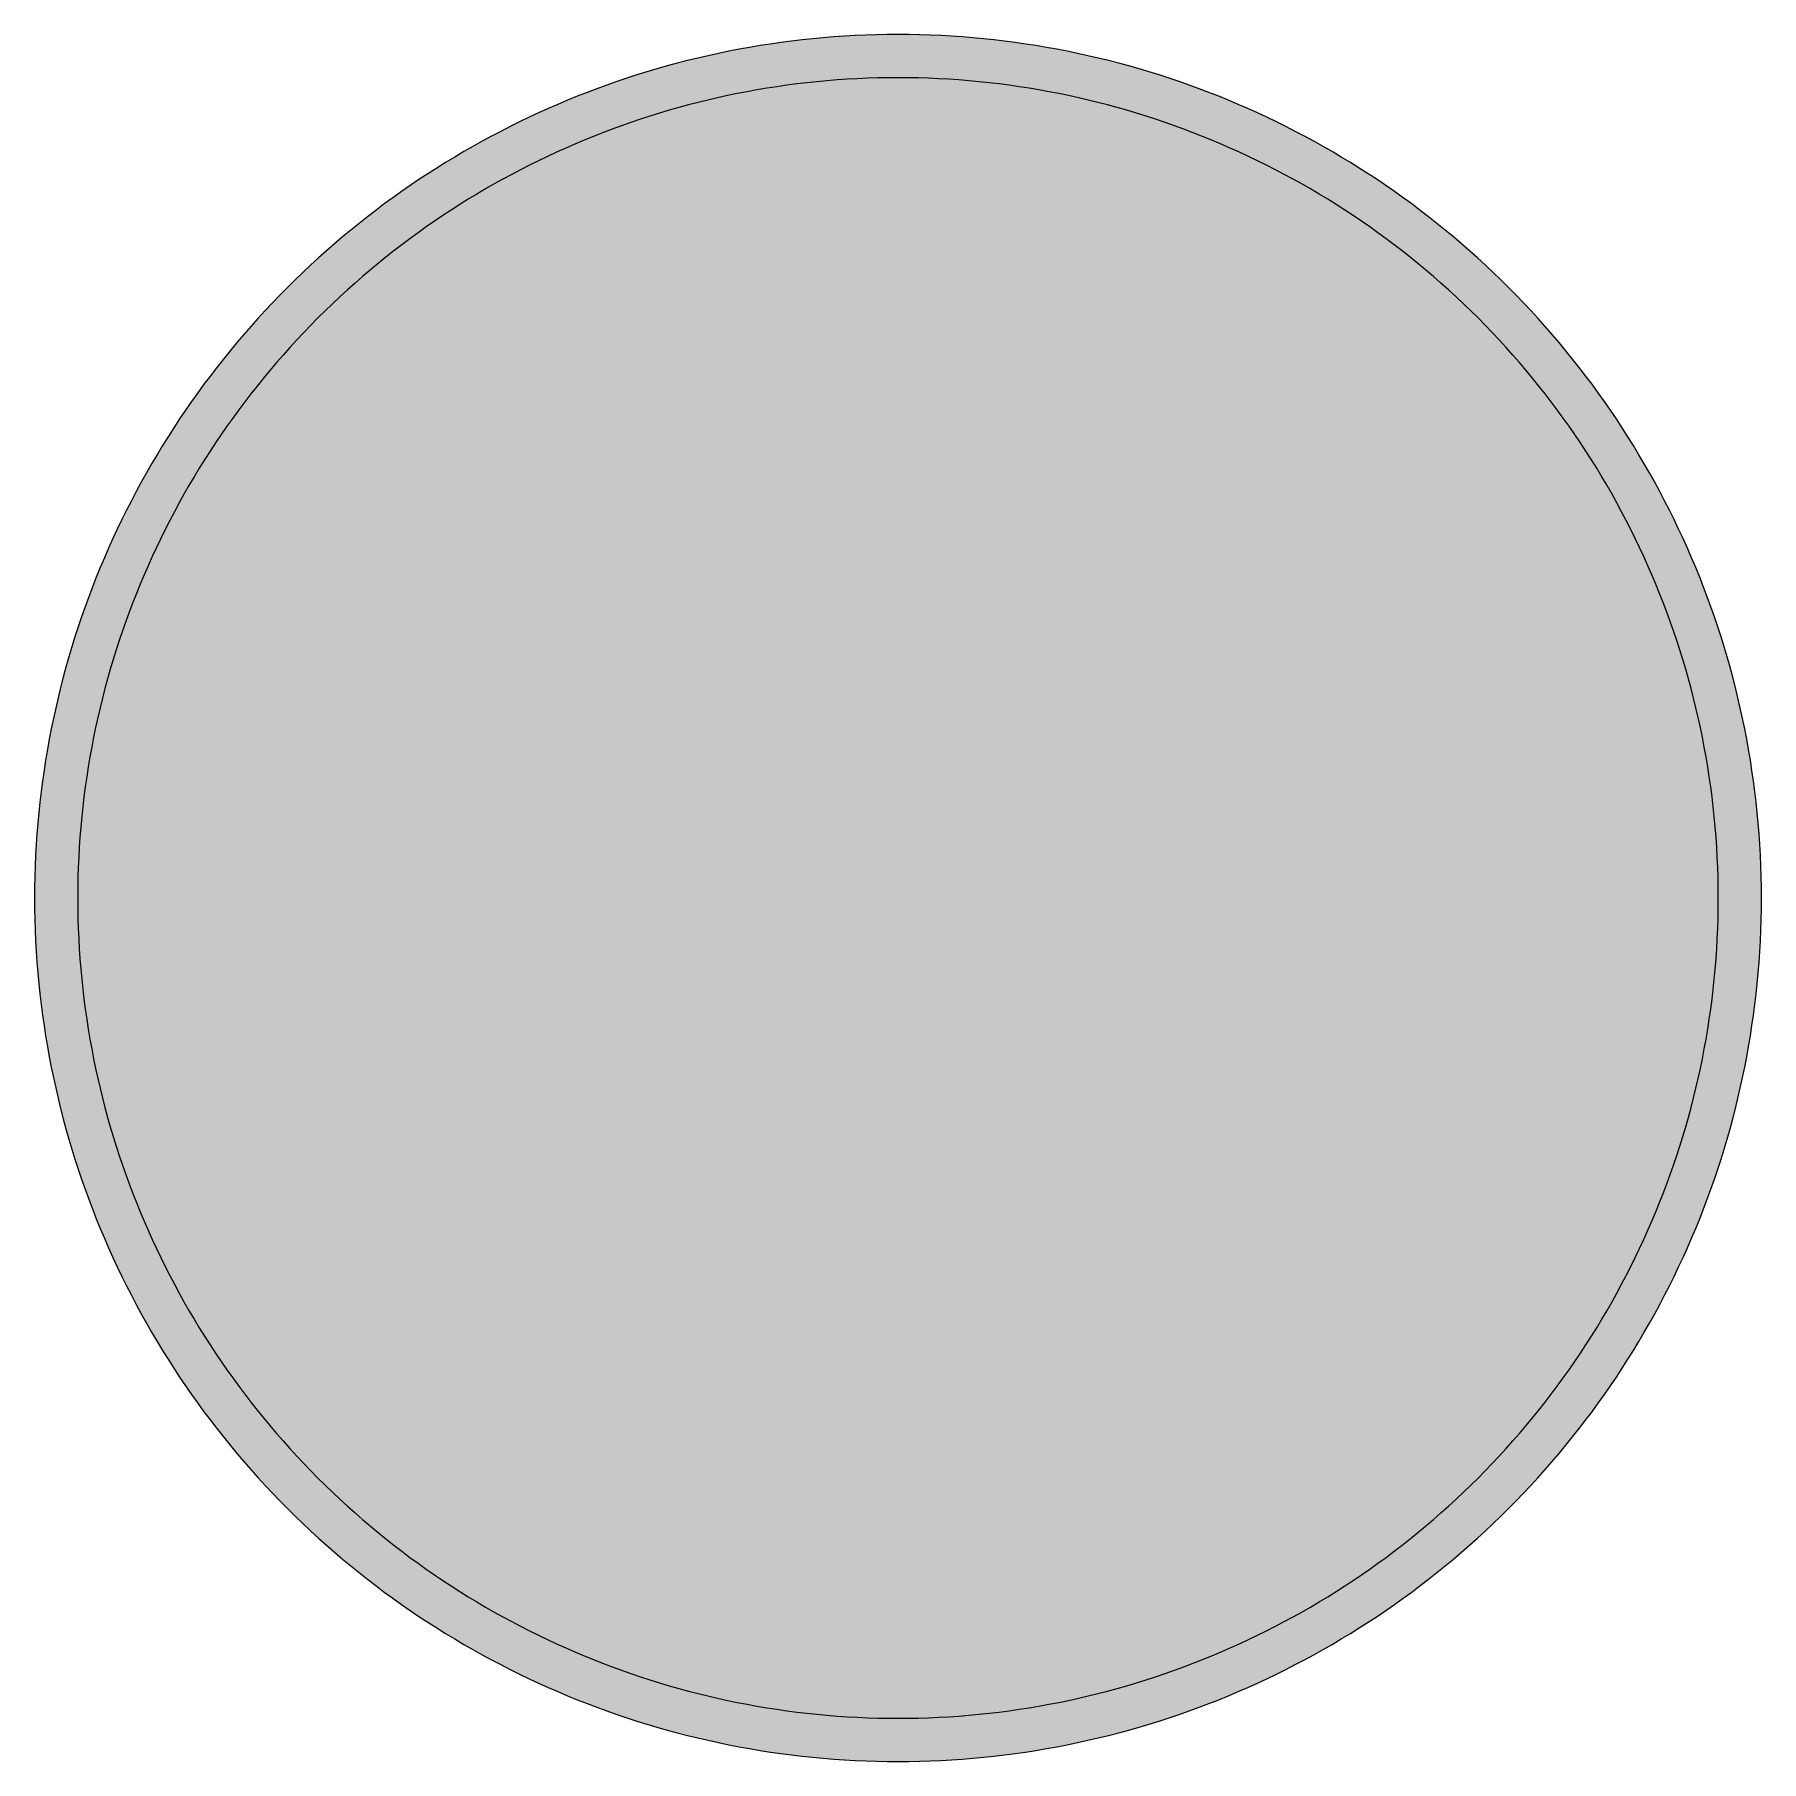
# Model space of a CAD drawing. Header units: millimetres. Extents: x 0 to 212, y 0 to 212.
import ezdxf

# ---------------------------------------------------------------- set-up
doc = ezdxf.new("R2010")
doc.units = ezdxf.units.MM

msp = doc.modelspace()

# ---------------------------------------------------------------- hatches: boundary and pattern name
for color, points in [(254, [(211.7189, 105.8869), (211.709, 107.2007), (211.6861, 108.5139), (211.6455, 109.8245), (211.5871, 111.1326), (211.5134, 112.4407), (211.4245, 113.7437), (211.3204, 115.0468), (211.201, 116.3447), (211.0638, 117.6426), (210.9114, 118.9355), (210.7413, 120.2258), (210.5584, 121.5136), (210.3577, 122.7988), (210.1418, 124.079), (209.9107, 125.3566), (209.6643, 126.6292), (209.4027, 127.8992), (209.1258, 129.1641), (208.8337, 130.4239), (208.5264, 131.6812), (208.2038, 132.936), (207.866, 134.1831), (207.5104, 135.4277), (207.1421, 136.6647), (206.7611, 137.8991), (206.3623, 139.1285), (205.9483, 140.3502), (205.5216, 141.5694), (205.0771, 142.781), (204.6199, 143.9901), (204.1474, 145.1915), (203.6623, 146.3853), (203.1619, 147.574), (202.6463, 148.7576), (202.1154, 149.9362), (201.5693, 151.1046), (201.0105, 152.2705), (200.439, 153.4262), (199.8523, 154.5768), (199.2503, 155.7198), (198.6356, 156.8577), (198.0057, 157.9855), (197.3605, 159.1081), (196.7052, 160.2232), (196.0321, 161.3281), (195.3489, 162.4279), (194.6504, 163.5176), (193.9366, 164.6022), (193.2102, 165.6766), (192.471, 166.7434), (191.7167, 167.8), (190.9521, 168.849), (190.1698, 169.8904), (189.3773, 170.9217), (188.5696, 171.9428), (187.7517, 172.9562), (186.9161, 173.9621), (186.0702, 174.9552), (185.2117, 175.9407), (184.338, 176.9161), (183.454, 177.8838), (182.5549, 178.8389), (181.643, 179.7837), (180.721, 180.7185), (179.7837, 181.643), (178.8389, 182.5549), (177.8838, 183.454), (176.9161, 184.338), (175.9407, 185.2117), (174.9552, 186.0702), (173.9621, 186.9161), (172.9562, 187.7492), (171.9428, 188.5696), (170.9217, 189.3773), (169.8904, 190.1698), (168.849, 190.9496), (167.8, 191.7167), (166.7408, 192.471), (165.6766, 193.2102), (164.6022, 193.9366), (163.5176, 194.6504), (162.4279, 195.3489), (161.3281, 196.0321), (160.2232, 196.7052), (159.1081, 197.3631), (157.9855, 198.0057), (156.8577, 198.6356), (155.7198, 199.2503), (154.5768, 199.8523), (153.4262, 200.439), (152.2705, 201.0131), (151.1046, 201.5719), (149.9362, 202.1154), (148.7576, 202.6463), (147.574, 203.1619), (146.3853, 203.6623), (145.1889, 204.15), (143.9875, 204.6199), (142.781, 205.0796), (141.5694, 205.5216), (140.3502, 205.9483), (139.1285, 206.3623), (137.8991, 206.7611), (136.6647, 207.1446), (135.4252, 207.5129), (134.1831, 207.866), (132.9334, 208.2038), (131.6812, 208.5264), (130.4239, 208.8337), (129.1641, 209.1284), (127.8966, 209.4052), (126.6292, 209.6668), (125.3541, 209.9132), (124.0765, 210.1444), (122.7963, 210.3603), (121.5136, 210.5584), (120.2258, 210.7438), (118.9355, 210.9114), (117.6401, 211.0638), (116.3447, 211.201), (115.0468, 211.3229), (113.7437, 211.4271), (112.4382, 211.516), (111.1326, 211.5896), (109.8245, 211.6455), (108.5113, 211.6861), (107.1982, 211.7115), (105.885, 211.7192), (104.5693, 211.7115), (103.2561, 211.6861), (101.9454, 211.6455), (100.6373, 211.5896), (99.3292, 211.516), (98.0262, 211.4271), (96.7232, 211.3229), (95.4253, 211.201), (94.1273, 211.0638), (92.8345, 210.9114), (91.5441, 210.7438), (90.2564, 210.5584), (88.9711, 210.3603), (87.691, 210.1444), (86.4133, 209.9132), (85.1408, 209.6668), (83.8708, 209.4052), (82.6059, 209.1284), (81.346, 208.8337), (80.0887, 208.5264), (78.834, 208.2038), (77.5868, 207.866), (76.3422, 207.5129), (75.1053, 207.1446), (73.8708, 206.7611), (72.6415, 206.3623), (71.4197, 205.9483), (70.2005, 205.5216), (68.9889, 205.0796), (67.7799, 204.6199), (66.5785, 204.15), (65.3847, 203.6623), (64.196, 203.1619), (63.0123, 202.6463), (61.8338, 202.1154), (60.6628, 201.5719), (59.4995, 201.0131), (58.3438, 200.439), (57.1932, 199.8523), (56.0502, 199.2503), (54.9123, 198.6356), (53.7845, 198.0057), (52.6618, 197.3631), (51.5468, 196.7052), (50.4419, 196.0321), (49.342, 195.3489), (48.2524, 194.6504), (47.1678, 193.9366), (46.0934, 193.2102), (45.0266, 192.471), (43.9699, 191.7167), (42.9209, 190.9496), (41.8795, 190.1698), (40.8483, 189.3773), (39.8272, 188.5696), (38.8137, 187.7492), (37.8079, 186.9161), (36.8148, 186.0702), (35.8292, 185.2117), (34.8539, 184.338), (33.8861, 183.454), (32.9311, 182.5549), (31.9862, 181.643), (31.049, 180.7185), (30.1269, 179.7837), (29.2151, 178.8389), (28.3159, 177.8838), (27.432, 176.9161), (26.5582, 175.9407), (25.6997, 174.9552), (24.8539, 173.9621), (24.0208, 172.9562), (23.2004, 171.9428), (22.3926, 170.9217), (21.6002, 169.8904), (20.8204, 168.849), (20.0533, 167.8), (19.2989, 166.7434), (18.5598, 165.6766), (17.8333, 164.6022), (17.1196, 163.5176), (16.4211, 162.4279), (15.7378, 161.3281), (15.0647, 160.2232), (14.4069, 159.1081), (13.7643, 157.9855), (13.1343, 156.8577), (12.5197, 155.7198), (11.9177, 154.5768), (11.3309, 153.4262), (10.7569, 152.2705), (10.1981, 151.1046), (9.6545, 149.9362), (9.1237, 148.7576), (8.6081, 147.574), (8.1077, 146.3853), (7.62, 145.1915), (7.1501, 143.9901), (6.6904, 142.781), (6.2484, 141.5694), (5.8217, 140.3502), (5.4077, 139.1285), (5.0089, 137.8991), (4.6253, 136.6647), (4.257, 135.4277), (3.904, 134.1831), (3.5662, 132.936), (3.2436, 131.6812), (2.9362, 130.4239), (2.6416, 129.1641), (2.3647, 127.8992), (2.1031, 126.6292), (1.8567, 125.3566), (1.6256, 124.079), (1.4097, 122.7988), (1.2116, 121.5136), (1.0262, 120.2258), (0.8585, 118.9355), (0.7061, 117.6426), (0.569, 116.3447), (0.447, 115.0468), (0.3429, 113.7437), (0.254, 112.4407), (0.1803, 111.1326), (0.1245, 109.8245), (0.0838, 108.5139), (0.0584, 107.2007), (0.0508, 105.885), (0.0584, 104.5718), (0.0838, 103.2586), (0.1245, 101.9454), (0.1803, 100.6373), (0.254, 99.3318), (0.3429, 98.0262), (0.447, 96.7232), (0.569, 95.4253), (0.7061, 94.1299), (0.8585, 92.8345), (1.0262, 91.5441), (1.2116, 90.2564), (1.4097, 88.9737), (1.6256, 87.6935), (1.8567, 86.4159), (2.1031, 85.1408), (2.3647, 83.8733), (2.6416, 82.6059), (2.9362, 81.346), (3.2436, 80.0887), (3.5662, 78.8365), (3.904, 77.5868), (4.257, 76.3448), (4.6253, 75.1053), (5.0089, 73.8708), (5.4077, 72.6415), (5.8217, 71.4197), (6.2484, 70.2005), (6.6904, 68.9889), (7.1501, 67.7824), (7.62, 66.581), (8.1077, 65.3847), (8.6081, 64.196), (9.1237, 63.0123), (9.6545, 61.8338), (10.1981, 60.6654), (10.7569, 59.4995), (11.3309, 58.3438), (11.9177, 57.1932), (12.5197, 56.0502), (13.1343, 54.9123), (13.7643, 53.7845), (14.4069, 52.6618), (15.0647, 51.5468), (15.7378, 50.4419), (16.4211, 49.342), (17.1196, 48.2524), (17.8333, 47.1678), (18.5598, 46.0934), (19.2989, 45.0291), (20.0533, 43.9699), (20.8204, 42.9209), (21.6002, 41.8795), (22.3926, 40.8483), (23.2004, 39.8272), (24.0208, 38.8137), (24.8539, 37.8079), (25.6997, 36.8148), (26.5582, 35.8292), (27.432, 34.8539), (28.3159, 33.8861), (29.2151, 32.9311), (30.1269, 31.9862), (31.049, 31.049), (31.9862, 30.1269), (32.9311, 29.2151), (33.8861, 28.3159), (34.8539, 27.432), (35.8292, 26.5582), (36.8148, 25.6997), (37.8079, 24.8539), (38.8137, 24.0182), (39.8272, 23.2004), (40.8483, 22.3926), (41.8795, 21.6002), (42.9209, 20.8178), (43.9699, 20.0533), (45.0266, 19.2989), (46.0934, 18.5598), (47.1678, 17.8333), (48.2524, 17.1196), (49.342, 16.4211), (50.4419, 15.7378), (51.5468, 15.0647), (52.6618, 14.4094), (53.7845, 13.7643), (54.9123, 13.1343), (56.0502, 12.5197), (57.1932, 11.9177), (58.3438, 11.3309), (59.4995, 10.7594), (60.6628, 10.2006), (61.8338, 9.6545), (63.0123, 9.1237), (64.196, 8.6081), (65.3847, 8.1077), (66.5785, 7.6225), (67.7799, 7.1501), (68.9889, 6.6929), (70.2005, 6.2484), (71.4197, 5.8217), (72.6415, 5.4077), (73.8708, 5.0089), (75.1053, 4.6279), (76.3422, 4.2596), (77.5868, 3.904), (78.834, 3.5662), (80.0887, 3.2436), (81.346, 2.9362), (82.6059, 2.6441), (83.8708, 2.3673), (85.1408, 2.1057), (86.4133, 1.8593), (87.691, 1.6281), (88.9711, 1.4122), (90.2564, 1.2116), (91.5441, 1.0287), (92.8345, 0.8585), (94.1273, 0.7061), (95.4253, 0.569), (96.7232, 0.4496), (98.0262, 0.3454), (99.3292, 0.2565), (100.6373, 0.1829), (101.9454, 0.1245), (103.2561, 0.0838), (104.5693, 0.061), (105.885, 0.0533), (107.1982, 0.061), (108.5113, 0.0838), (109.8245, 0.1245), (111.1326, 0.1829), (112.4382, 0.2565), (113.7437, 0.3454), (115.0468, 0.4496), (116.3447, 0.569), (117.6401, 0.7061), (118.9355, 0.8585), (120.2258, 1.0287), (121.5136, 1.2116), (122.7963, 1.4122), (124.0765, 1.6281), (125.3541, 1.8593), (126.6292, 2.1057), (127.8966, 2.3673), (129.1641, 2.6441), (130.4239, 2.9362), (131.6812, 3.2436), (132.9334, 3.5662), (134.1831, 3.904), (135.4252, 4.2596), (136.6647, 4.6279), (137.8991, 5.0089), (139.1285, 5.4077), (140.3502, 5.8217), (141.5694, 6.2484), (142.781, 6.6929), (143.9875, 7.1501), (145.1889, 7.6225), (146.3853, 8.1077), (147.574, 8.6081), (148.7576, 9.1237), (149.9362, 9.6545), (151.1046, 10.2006), (152.2705, 10.7594), (153.4262, 11.3309), (154.5768, 11.9177), (155.7198, 12.5197), (156.8577, 13.1343), (157.9855, 13.7643), (159.1081, 14.4094), (160.2232, 15.0647), (161.3281, 15.7378), (162.4279, 16.4211), (163.5176, 17.1196), (164.6022, 17.8333), (165.6766, 18.5598), (166.7408, 19.2989), (167.8, 20.0533), (168.849, 20.8178), (169.8904, 21.6002), (170.9217, 22.3926), (171.9428, 23.2004), (172.9562, 24.0182), (173.9621, 24.8539), (174.9552, 25.6997), (175.9407, 26.5582), (176.9161, 27.432), (177.8838, 28.3159), (178.8389, 29.2151), (179.7837, 30.1269), (180.721, 31.049), (181.643, 31.9862), (182.5549, 32.9311), (183.454, 33.8861), (184.338, 34.8539), (185.2117, 35.8292), (186.0702, 36.8148), (186.9161, 37.8079), (187.7517, 38.8137), (188.5696, 39.8272), (189.3773, 40.8483), (190.1698, 41.8795), (190.9521, 42.9209), (191.7167, 43.9699), (192.471, 45.0291), (193.2102, 46.0934), (193.9366, 47.1678), (194.6504, 48.2524), (195.3489, 49.342), (196.0321, 50.4419), (196.7052, 51.5468), (197.3605, 52.6618), (198.0057, 53.7845), (198.6356, 54.9123), (199.2503, 56.0502), (199.8523, 57.1932), (200.439, 58.3438), (201.0105, 59.4995), (201.5693, 60.6654), (202.1154, 61.8338), (202.6463, 63.0123), (203.1619, 64.196), (203.6623, 65.3847), (204.1474, 66.581), (204.6199, 67.7824), (205.0771, 68.9889), (205.5216, 70.2005), (205.9483, 71.4197), (206.3623, 72.6415), (206.7611, 73.8708), (207.1421, 75.1053), (207.5104, 76.3448), (207.866, 77.5868), (208.2038, 78.8365), (208.5264, 80.0887), (208.8337, 81.346), (209.1258, 82.6059), (209.4027, 83.8733), (209.6643, 85.1408), (209.9107, 86.4159), (210.1418, 87.6935), (210.3577, 88.9737), (210.5584, 90.2564), (210.7413, 91.5441), (210.9114, 92.8345), (211.0638, 94.1299), (211.201, 95.4253), (211.3204, 96.7232), (211.4245, 98.0262), (211.5134, 99.3318), (211.5871, 100.6373), (211.6455, 101.9454), (211.6861, 103.2586), (211.709, 104.5718), (211.7166, 105.885)]), (144, [(206.4272, 105.8869), (206.4182, 107.1347), (206.3953, 108.3818), (206.3572, 109.6264), (206.3013, 110.871), (206.2328, 112.1131), (206.1489, 113.3526), (206.0499, 114.5896), (205.933, 115.824), (205.8035, 117.0534), (205.6587, 118.2827), (205.4987, 119.5095), (205.3234, 120.7313), (205.1355, 121.953), (204.9297, 123.1697), (204.7113, 124.3813), (204.4776, 125.5928), (204.2287, 126.7968), (203.9645, 128.0008), (203.6877, 129.1971), (203.393, 130.3934), (203.0882, 131.5822), (202.7657, 132.7683), (202.4304, 133.9494), (202.0799, 135.1255), (201.7166, 136.2989), (201.3382, 137.4648), (200.9445, 138.6281), (200.5381, 139.7864), (200.119, 140.937), (199.6846, 142.0851), (199.2351, 143.2255), (198.7728, 144.3609), (198.2978, 145.4912), (197.8076, 146.6139), (197.3047, 147.734), (196.7865, 148.844), (196.2556, 149.9514), (195.7121, 151.0513), (195.1533, 152.1435), (194.5818, 153.2306), (193.9976, 154.3101), (193.4007, 155.382), (192.7885, 156.4462), (192.1637, 157.5054), (191.5262, 158.557), (190.8759, 159.6009), (190.2104, 160.6372), (189.5348, 161.6659), (188.8439, 162.687), (188.1429, 163.7005), (187.4266, 164.7038), (186.6976, 165.702), (185.9559, 166.69), (185.2041, 167.6705), (184.437, 168.6408), (183.6572, 169.6034), (182.8673, 170.5585), (182.0621, 171.5033), (181.2468, 172.4381), (180.4162, 173.3652), (179.5755, 174.2846), (178.722, 175.1914), (177.8559, 176.0906), (176.9796, 176.9796), (176.0906, 177.8559), (175.1914, 178.722), (174.2846, 179.5755), (173.3652, 180.4162), (172.4381, 181.2442), (171.5033, 182.0621), (170.5585, 182.8648), (169.6034, 183.6572), (168.6408, 184.437), (167.6705, 185.2041), (166.69, 185.9559), (165.702, 186.6976), (164.7038, 187.4266), (163.7005, 188.1429), (162.687, 188.8439), (161.6659, 189.5348), (160.6372, 190.2104), (159.6009, 190.8759), (158.557, 191.5262), (157.5054, 192.1637), (156.4462, 192.7885), (155.382, 193.4007), (154.3075, 193.9976), (153.228, 194.5818), (152.1435, 195.1533), (151.0487, 195.7121), (149.9514, 196.2556), (148.844, 196.7865), (147.734, 197.3047), (146.6139, 197.8076), (145.4912, 198.2978), (144.3609, 198.7728), (143.2255, 199.2351), (142.0825, 199.6846), (140.937, 200.119), (139.7838, 200.5406), (138.6281, 200.947), (137.4648, 201.3382), (136.2989, 201.7166), (135.1255, 202.0824), (133.9494, 202.4304), (132.7683, 202.7657), (131.5822, 203.0882), (130.3909, 203.3956), (129.1971, 203.6877), (127.9982, 203.9645), (126.7968, 204.2287), (125.5903, 204.4776), (124.3813, 204.7113), (123.1671, 204.9323), (121.9505, 205.1355), (120.7313, 205.326), (119.5095, 205.5012), (118.2827, 205.6613), (117.0534, 205.806), (115.8215, 205.9356), (114.587, 206.0499), (113.35, 206.1489), (112.1105, 206.2353), (110.871, 206.3039), (109.6264, 206.3572), (108.3818, 206.3953), (107.1347, 206.4207), (105.885, 206.4283), (104.6353, 206.4207), (103.3882, 206.3953), (102.1436, 206.3572), (100.899, 206.3039), (99.6569, 206.2353), (98.4174, 206.1489), (97.1804, 206.0499), (95.946, 205.9356), (94.7166, 205.806), (93.4872, 205.6613), (92.2604, 205.5012), (91.0387, 205.326), (89.8169, 205.1355), (88.6003, 204.9323), (87.3887, 204.7113), (86.1771, 204.4776), (84.9732, 204.2287), (83.7692, 203.9645), (82.5729, 203.6877), (81.3765, 203.3956), (80.1878, 203.0882), (79.0016, 202.7657), (77.8205, 202.4304), (76.6445, 202.0824), (75.471, 201.7166), (74.3052, 201.3382), (73.1418, 200.947), (71.9836, 200.5406), (70.833, 200.119), (69.6849, 199.6846), (68.5444, 199.2351), (67.4091, 198.7728), (66.2788, 198.2978), (65.1561, 197.8076), (64.0359, 197.3047), (62.926, 196.7865), (61.8185, 196.2556), (60.7187, 195.7121), (59.6265, 195.1533), (58.5394, 194.5818), (57.4599, 193.9976), (56.388, 193.4007), (55.3237, 192.7885), (54.2646, 192.1637), (53.213, 191.5262), (52.1691, 190.8759), (51.1327, 190.2104), (50.104, 189.5348), (49.083, 188.8439), (48.0695, 188.1429), (47.0662, 187.4266), (46.068, 186.6976), (45.0799, 185.9559), (44.0995, 185.2041), (43.1292, 184.437), (42.1665, 183.6572), (41.2115, 182.8648), (40.2666, 182.0621), (39.3319, 181.2442), (38.4048, 180.4162), (37.4853, 179.5755), (36.5785, 178.722), (35.6794, 177.8559), (34.7904, 176.9796), (33.9141, 176.0906), (33.0479, 175.1914), (32.1945, 174.2846), (31.3538, 173.3652), (30.5257, 172.4381), (29.7078, 171.5033), (28.9052, 170.5585), (28.1127, 169.6034), (27.3329, 168.6408), (26.5659, 167.6705), (25.814, 166.69), (25.0723, 165.702), (24.3434, 164.7038), (23.6271, 163.7005), (22.926, 162.687), (22.2352, 161.6659), (21.5595, 160.6372), (20.894, 159.6009), (20.2438, 158.557), (19.6063, 157.5054), (18.9814, 156.4462), (18.3693, 155.382), (17.7724, 154.3101), (17.1882, 153.2306), (16.6167, 152.1435), (16.0579, 151.0513), (15.5143, 149.9514), (14.9835, 148.844), (14.4653, 147.734), (13.9624, 146.6139), (13.4722, 145.4912), (12.9972, 144.3609), (12.5349, 143.2255), (12.0853, 142.0851), (11.651, 140.937), (11.2293, 139.7864), (10.8229, 138.6281), (10.4318, 137.4648), (10.0533, 136.2989), (9.6876, 135.1255), (9.3396, 133.9494), (9.0043, 132.7683), (8.6817, 131.5822), (8.3744, 130.3934), (8.0823, 129.1971), (7.8054, 128.0008), (7.5413, 126.7968), (7.2923, 125.5928), (7.0587, 124.3813), (6.8377, 123.1697), (6.6345, 121.953), (6.444, 120.7313), (6.2687, 119.5095), (6.1087, 118.2827), (5.9639, 117.0534), (5.8344, 115.824), (5.7201, 114.5896), (5.621, 113.3526), (5.5347, 112.1131), (5.4661, 110.871), (5.4127, 109.6264), (5.3746, 108.3818), (5.3492, 107.1347), (5.3416, 105.885), (5.3492, 104.6353), (5.3746, 103.3882), (5.4127, 102.1436), (5.4661, 100.899), (5.5347, 99.6594), (5.621, 98.4199), (5.7201, 97.1829), (5.8344, 95.9485), (5.9639, 94.7166), (6.1087, 93.4872), (6.2687, 92.2604), (6.444, 91.0387), (6.6345, 89.8195), (6.8377, 88.6028), (7.0587, 87.3887), (7.2923, 86.1797), (7.5413, 84.9732), (7.8054, 83.7717), (8.0823, 82.5729), (8.3744, 81.3791), (8.6817, 80.1878), (9.0043, 79.0016), (9.3396, 77.8205), (9.6876, 76.6445), (10.0533, 75.471), (10.4318, 74.3052), (10.8229, 73.1418), (11.2293, 71.9861), (11.651, 70.833), (12.0853, 69.6874), (12.5349, 68.5444), (12.9972, 67.4091), (13.4722, 66.2788), (13.9624, 65.1561), (14.4653, 64.0359), (14.9835, 62.926), (15.5143, 61.8185), (16.0579, 60.7212), (16.6167, 59.6265), (17.1882, 58.5419), (17.7724, 57.4624), (18.3693, 56.388), (18.9814, 55.3237), (19.6063, 54.2646), (20.2438, 53.213), (20.894, 52.1691), (21.5595, 51.1327), (22.2352, 50.104), (22.926, 49.083), (23.6271, 48.0695), (24.3434, 47.0662), (25.0723, 46.068), (25.814, 45.0799), (26.5659, 44.0995), (27.3329, 43.1292), (28.1127, 42.1665), (28.9052, 41.2115), (29.7078, 40.2666), (30.5257, 39.3319), (31.3538, 38.4048), (32.1945, 37.4853), (33.0479, 36.5785), (33.9141, 35.6794), (34.7904, 34.7904), (35.6794, 33.9141), (36.5785, 33.0479), (37.4853, 32.1945), (38.4048, 31.3538), (39.3319, 30.5232), (40.2666, 29.7078), (41.2115, 28.9027), (42.1665, 28.1127), (43.1292, 27.3329), (44.0995, 26.5659), (45.0799, 25.814), (46.068, 25.0723), (47.0662, 24.3434), (48.0695, 23.6271), (49.083, 22.926), (50.104, 22.2352), (51.1327, 21.5595), (52.1691, 20.894), (53.213, 20.2438), (54.2646, 19.6063), (55.3237, 18.9814), (56.388, 18.3693), (57.4599, 17.7724), (58.5394, 17.1882), (59.6265, 16.6167), (60.7187, 16.0579), (61.8185, 15.5143), (62.926, 14.9835), (64.0359, 14.4653), (65.1561, 13.9624), (66.2788, 13.4722), (67.4091, 12.9972), (68.5444, 12.5349), (69.6849, 12.0853), (70.833, 11.651), (71.9836, 11.2319), (73.1418, 10.8255), (74.3052, 10.4318), (75.471, 10.0533), (76.6445, 9.6901), (77.8205, 9.3396), (79.0016, 9.0043), (80.1878, 8.6817), (81.3765, 8.3769), (82.5729, 8.0823), (83.7692, 7.8054), (84.9732, 7.5413), (86.1771, 7.2923), (87.3887, 7.0587), (88.6003, 6.8402), (89.8169, 6.6345), (91.0387, 6.4465), (92.2604, 6.2713), (93.4872, 6.1112), (94.7166, 5.9665), (95.946, 5.8369), (97.1804, 5.7201), (98.4174, 5.621), (99.6569, 5.5372), (100.899, 5.4686), (102.1436, 5.4127), (103.3882, 5.3746), (104.6353, 5.3518), (105.885, 5.3442), (107.1347, 5.3518), (108.3818, 5.3746), (109.6264, 5.4127), (110.871, 5.4686), (112.1105, 5.5372), (113.35, 5.621), (114.587, 5.7201), (115.8215, 5.8369), (117.0534, 5.9665), (118.2827, 6.1112), (119.5095, 6.2713), (120.7313, 6.4465), (121.9505, 6.6345), (123.1671, 6.8402), (124.3813, 7.0587), (125.5903, 7.2923), (126.7968, 7.5413), (127.9982, 7.8054), (129.1971, 8.0823), (130.3909, 8.3769), (131.5822, 8.6817), (132.7683, 9.0043), (133.9494, 9.3396), (135.1255, 9.6901), (136.2989, 10.0533), (137.4648, 10.4318), (138.6281, 10.8255), (139.7838, 11.2319), (140.937, 11.651), (142.0825, 12.0853), (143.2255, 12.5349), (144.3609, 12.9972), (145.4912, 13.4722), (146.6139, 13.9624), (147.734, 14.4653), (148.844, 14.9835), (149.9514, 15.5143), (151.0487, 16.0579), (152.1435, 16.6167), (153.228, 17.1882), (154.3075, 17.7724), (155.382, 18.3693), (156.4462, 18.9814), (157.5054, 19.6063), (158.557, 20.2438), (159.6009, 20.894), (160.6372, 21.5595), (161.6659, 22.2352), (162.687, 22.926), (163.7005, 23.6271), (164.7038, 24.3434), (165.702, 25.0723), (166.69, 25.814), (167.6705, 26.5659), (168.6408, 27.3329), (169.6034, 28.1127), (170.5585, 28.9027), (171.5033, 29.7078), (172.4381, 30.5232), (173.3652, 31.3538), (174.2846, 32.1945), (175.1914, 33.0479), (176.0906, 33.9141), (176.9796, 34.7904), (177.8559, 35.6794), (178.722, 36.5785), (179.5755, 37.4853), (180.4162, 38.4048), (181.2468, 39.3319), (182.0621, 40.2666), (182.8673, 41.2115), (183.6572, 42.1665), (184.437, 43.1292), (185.2041, 44.0995), (185.9559, 45.0799), (186.6976, 46.068), (187.4266, 47.0662), (188.1429, 48.0695), (188.8439, 49.083), (189.5348, 50.104), (190.2104, 51.1327), (190.8759, 52.1691), (191.5262, 53.213), (192.1637, 54.2646), (192.7885, 55.3237), (193.4007, 56.388), (193.9976, 57.4624), (194.5818, 58.5419), (195.1533, 59.6265), (195.7121, 60.7212), (196.2556, 61.8185), (196.7865, 62.926), (197.3047, 64.0359), (197.8076, 65.1561), (198.2978, 66.2788), (198.7728, 67.4091), (199.2351, 68.5444), (199.6846, 69.6874), (200.119, 70.833), (200.5381, 71.9861), (200.9445, 73.1418), (201.3382, 74.3052), (201.7166, 75.471), (202.0799, 76.6445), (202.4304, 77.8205), (202.7657, 79.0016), (203.0882, 80.1878), (203.393, 81.3791), (203.6877, 82.5729), (203.9645, 83.7717), (204.2287, 84.9732), (204.4776, 86.1797), (204.7113, 87.3887), (204.9297, 88.6028), (205.1355, 89.8195), (205.3234, 91.0387), (205.4987, 92.2604), (205.6587, 93.4872), (205.8035, 94.7166), (205.933, 95.9485), (206.0499, 97.1829), (206.1489, 98.4199), (206.2328, 99.6594), (206.3013, 100.899), (206.3572, 102.1436), (206.3953, 103.3882), (206.4182, 104.6353), (206.4258, 105.885)])]:
    msp.add_hatch(color=color).paths.add_polyline_path(points)
h = msp.add_hatch(color=254)
edge = h.paths.add_edge_path()
edge.add_line((37.0939, 80.6976), (37.1018, 79.8881))
edge.add_line((37.1018, 79.8881), (37.1272, 79.0905))
edge.add_line((37.1272, 79.0905), (37.1729, 78.3031))
edge.add_line((37.1729, 78.3031), (37.2339, 77.5233))
edge.add_line((37.2339, 77.5233), (37.3126, 76.7537))
edge.add_line((37.3126, 76.7537), (37.4091, 75.9968))
edge.add_line((37.4091, 75.9968), (37.5234, 75.2475))
edge.add_line((37.5234, 75.2475), (37.6555, 74.5084))
edge.add_line((37.6555, 74.5084), (37.8028, 73.7819))
edge.add_line((37.8028, 73.7819), (37.9679, 73.0631))
edge.add_line((37.9679, 73.0631), (38.1508, 72.357))
edge.add_line((38.1508, 72.357), (38.3489, 71.661))
edge.add_line((38.3489, 71.661), (38.5648, 70.9752))
edge.add_line((38.5648, 70.9752), (38.796, 70.2996))
edge.add_line((38.796, 70.2996), (39.0449, 69.6366))
edge.add_line((39.0449, 69.6366), (39.3116, 68.9839))
edge.add_line((39.3116, 68.9839), (39.5935, 68.3412))
edge.add_line((39.5935, 68.3412), (39.8907, 67.7113))
edge.add_line((39.8907, 67.7113), (40.2057, 67.0941))
edge.add_line((40.2057, 67.0941), (40.5359, 66.4845))
edge.add_line((40.5359, 66.4845), (40.8813, 65.8901))
edge.add_line((40.8813, 65.8901), (41.2445, 65.3034))
edge.add_line((41.2445, 65.3034), (41.6204, 64.7319))
edge.add_line((41.6204, 64.7319), (42.0141, 64.1706))
edge.add_line((42.0141, 64.1706), (42.4256, 63.6219))
edge.add_line((42.4256, 63.6219), (42.8498, 63.0834))
edge.add_line((42.8498, 63.0834), (43.2918, 62.5602))
edge.add_line((43.2918, 62.5602), (43.7464, 62.0471))
edge.add_line((43.7464, 62.0471), (44.2189, 61.5467))
edge.add_line((44.2189, 61.5467), (44.704, 61.0591))
edge.add_line((44.704, 61.0591), (45.2069, 60.5815))
edge.add_line((45.2069, 60.5815), (45.7225, 60.1193))
edge.add_line((45.7225, 60.1193), (46.2559, 59.6697))
edge.add_line((46.2559, 59.6697), (46.802, 59.2328))
edge.add_line((46.802, 59.2328), (47.3634, 58.8061))
edge.add_line((47.3634, 58.8061), (47.94, 58.3946))
edge.add_line((47.94, 58.3946), (48.5318, 57.9958))
edge.add_line((48.5318, 57.9958), (49.1363, 57.6123))
edge.add_line((49.1363, 57.6123), (49.7561, 57.2389))
edge.add_line((49.7561, 57.2389), (50.3911, 56.8808))
edge.add_line((50.3911, 56.8808), (51.0388, 56.5353))
edge.add_line((51.0388, 56.5353), (51.7017, 56.2051))
edge.add_line((51.7017, 56.2051), (52.3773, 55.8851))
edge.add_line((52.3773, 55.8851), (53.0682, 55.5828))
edge.add_line((53.0682, 55.5828), (53.7743, 55.2907))
edge.add_line((53.7743, 55.2907), (54.4932, 55.0164))
edge.add_line((54.4932, 55.0164), (55.2247, 54.7522))
edge.add_line((55.2247, 54.7522), (55.9714, 54.5059))
edge.add_line((55.9714, 54.5059), (56.7309, 54.2722))
edge.add_line((56.7309, 54.2722), (57.5031, 54.0512))
edge.add_line((57.5031, 54.0512), (58.2905, 53.848))
edge.add_line((58.2905, 53.848), (59.088, 53.6575))
edge.add_line((59.088, 53.6575), (59.9008, 53.4822))
edge.add_line((59.9008, 53.4822), (60.7289, 53.3197))
edge.add_line((60.7289, 53.3197), (61.5671, 53.1749))
edge.add_line((61.5671, 53.1749), (62.418, 53.0428))
edge.add_line((62.418, 53.0428), (63.2841, 52.926))
edge.add_line((63.2841, 52.926), (64.1604, 52.8269))
edge.add_line((64.1604, 52.8269), (65.0519, 52.7406))
edge.add_line((65.0519, 52.7406), (65.9536, 52.6694))
edge.add_line((65.9536, 52.6694), (66.8706, 52.6161))
edge.add_line((66.8706, 52.6161), (67.7977, 52.5755))
edge.add_line((67.7977, 52.5755), (68.7375, 52.5526))
edge.add_line((68.7375, 52.5526), (69.69, 52.545))
edge.add_line((69.69, 52.545), (70.6425, 52.5526))
edge.add_line((70.6425, 52.5526), (71.5823, 52.5755))
edge.add_line((71.5823, 52.5755), (72.5094, 52.6136))
edge.add_line((72.5094, 52.6136), (73.4263, 52.6694))
edge.add_line((73.4263, 52.6694), (74.328, 52.738))
edge.add_line((74.328, 52.738), (75.2196, 52.8218))
edge.add_line((75.2196, 52.8218), (76.0959, 52.9209))
edge.add_line((76.0959, 52.9209), (76.962, 53.0377))
edge.add_line((76.962, 53.0377), (77.8129, 53.1673))
edge.add_line((77.8129, 53.1673), (78.6511, 53.3121))
edge.add_line((78.6511, 53.3121), (79.4791, 53.4695))
edge.add_line((79.4791, 53.4695), (80.2919, 53.6448))
edge.add_line((80.2919, 53.6448), (81.0895, 53.8328))
edge.add_line((81.0895, 53.8328), (81.8769, 54.036))
edge.add_line((81.8769, 54.036), (82.6491, 54.2519))
edge.add_line((82.6491, 54.2519), (83.4085, 54.4855))
edge.add_line((83.4085, 54.4855), (84.1553, 54.7294))
edge.add_line((84.1553, 54.7294), (84.8868, 54.991))
edge.add_line((84.8868, 54.991), (85.6056, 55.2653))
edge.add_line((85.6056, 55.2653), (86.3092, 55.5523))
edge.add_line((86.3092, 55.5523), (87.0001, 55.8546))
edge.add_line((87.0001, 55.8546), (87.6783, 56.1696))
edge.add_line((87.6783, 56.1696), (88.3412, 56.4998))
edge.add_line((88.3412, 56.4998), (88.9889, 56.8427))
edge.add_line((88.9889, 56.8427), (89.6239, 57.1983))
edge.add_line((89.6239, 57.1983), (90.2437, 57.5691))
edge.add_line((90.2437, 57.5691), (90.8482, 57.9526))
edge.add_line((90.8482, 57.9526), (91.44, 58.3489))
edge.add_line((91.44, 58.3489), (92.0166, 58.7578))
edge.add_line((92.0166, 58.7578), (92.5779, 59.1795))
edge.add_line((92.5779, 59.1795), (93.124, 59.6163))
edge.add_line((93.124, 59.6163), (93.6549, 60.0634))
edge.add_line((93.6549, 60.0634), (94.173, 60.5257))
edge.add_line((94.173, 60.5257), (94.6734, 61.0006))
edge.add_line((94.6734, 61.0006), (95.1611, 61.4858))
edge.add_line((95.1611, 61.4858), (95.631, 61.9862))
edge.add_line((95.631, 61.9862), (96.0882, 62.4967))
edge.add_line((96.0882, 62.4967), (96.5302, 63.0199))
edge.add_line((96.5302, 63.0199), (96.9543, 63.5584))
edge.add_line((96.9543, 63.5584), (97.3633, 64.1071))
edge.add_line((97.3633, 64.1071), (97.757, 64.6659))
edge.add_line((97.757, 64.6659), (98.1354, 65.2399))
edge.add_line((98.1354, 65.2399), (98.4987, 65.8241))
edge.add_line((98.4987, 65.8241), (98.8441, 66.421))
edge.add_line((98.8441, 66.421), (99.1743, 67.0281))
edge.add_line((99.1743, 67.0281), (99.4893, 67.6478))
edge.add_line((99.4893, 67.6478), (99.7864, 68.2803))
edge.add_line((99.7864, 68.2803), (100.0684, 68.9229))
edge.add_line((100.0684, 68.9229), (100.3325, 69.5757))
edge.add_line((100.3325, 69.5757), (100.5815, 70.2412))
edge.add_line((100.5815, 70.2412), (100.8151, 70.9193))
edge.add_line((100.8151, 70.9193), (101.031, 71.6051))
edge.add_line((101.031, 71.6051), (101.2292, 72.3062))
edge.add_line((101.2292, 72.3062), (101.412, 73.0148))
edge.add_line((101.412, 73.0148), (101.5771, 73.7362))
edge.add_line((101.5771, 73.7362), (101.7245, 74.4677))
edge.add_line((101.7245, 74.4677), (101.8565, 75.2094))
edge.add_line((101.8565, 75.2094), (101.9683, 75.9612))
edge.add_line((101.9683, 75.9612), (102.0648, 76.7258))
edge.add_line((102.0648, 76.7258), (102.1461, 77.4979))
edge.add_line((102.1461, 77.4979), (102.2071, 78.2828))
edge.add_line((102.2071, 78.2828), (102.2502, 79.0778))
edge.add_line((102.2502, 79.0778), (102.2782, 79.883))
edge.add_line((102.2782, 79.883), (102.2858, 80.6958))
edge.add_line((102.2858, 80.6958), (102.2782, 81.3918))
edge.add_line((102.2782, 81.3918), (102.2579, 82.075))
edge.add_line((102.2579, 82.075), (102.2248, 82.7456))
edge.add_line((102.2248, 82.7456), (102.1766, 83.406))
edge.add_line((102.1766, 83.406), (102.1131, 84.0537))
edge.add_line((102.1131, 84.0537), (102.0394, 84.6887))
edge.add_line((102.0394, 84.6887), (101.9531, 85.3135))
edge.add_line((101.9531, 85.3135), (101.854, 85.9282))
edge.add_line((101.854, 85.9282), (101.7397, 86.5302))
edge.add_line((101.7397, 86.5302), (101.6152, 87.122))
edge.add_line((101.6152, 87.122), (101.4806, 87.7037))
edge.add_line((101.4806, 87.7037), (101.3308, 88.2726))
edge.add_line((101.3308, 88.2726), (101.1707, 88.834))
edge.add_line((101.1707, 88.834), (101.0006, 89.3851))
edge.add_line((101.0006, 89.3851), (100.8177, 89.9236))
edge.add_line((100.8177, 89.9236), (100.6246, 90.4545))
edge.add_line((100.6246, 90.4545), (100.4189, 90.9752))
edge.add_line((100.4189, 90.9752), (100.2055, 91.4883))
edge.add_line((100.2055, 91.4883), (99.9795, 91.9886))
edge.add_line((99.9795, 91.9886), (99.7458, 92.4839))
edge.add_line((99.7458, 92.4839), (99.4994, 92.9665))
edge.add_line((99.4994, 92.9665), (99.2454, 93.4415))
edge.add_line((99.2454, 93.4415), (98.9813, 93.9089))
edge.add_line((98.9813, 93.9089), (98.7069, 94.3686))
edge.add_line((98.7069, 94.3686), (98.425, 94.8182))
edge.add_line((98.425, 94.8182), (98.1329, 95.2602))
edge.add_line((98.1329, 95.2602), (97.8332, 95.6945))
edge.add_line((97.8332, 95.6945), (97.5258, 96.1212))
edge.add_line((97.5258, 96.1212), (97.2083, 96.5403))
edge.add_line((97.2083, 96.5403), (96.8832, 96.9518))
edge.add_line((96.8832, 96.9518), (96.5505, 97.3582))
edge.add_line((96.5505, 97.3582), (96.2101, 97.7544))
edge.add_line((96.2101, 97.7544), (95.8647, 98.1456))
edge.add_line((95.8647, 98.1456), (95.5091, 98.5291))
edge.add_line((95.5091, 98.5291), (95.1484, 98.9076))
edge.add_line((95.1484, 98.9076), (94.7801, 99.2784))
edge.add_line((94.7801, 99.2784), (94.4042, 99.6442))
edge.add_line((94.4042, 99.6442), (94.0232, 100.0023))
edge.add_line((94.0232, 100.0023), (93.6371, 100.3554))
edge.add_line((93.6371, 100.3554), (93.2434, 100.7034))
edge.add_line((93.2434, 100.7034), (92.8446, 101.0463))
edge.add_line((92.8446, 101.0463), (92.4408, 101.3841))
edge.add_line((92.4408, 101.3841), (92.0293, 101.7143))
edge.add_line((92.0293, 101.7143), (91.6153, 102.042))
edge.add_line((91.6153, 102.042), (91.1962, 102.3645))
edge.add_line((91.1962, 102.3645), (90.772, 102.682))
edge.add_line((90.772, 102.682), (90.3427, 102.9945))
edge.add_line((90.3427, 102.9945), (89.9109, 103.3043))
edge.add_line((89.9109, 103.3043), (89.474, 103.6091))
edge.add_line((89.474, 103.6091), (89.0321, 103.9089))
edge.add_line((89.0321, 103.9089), (88.5876, 104.206))
edge.add_line((88.5876, 104.206), (88.1405, 104.5007))
edge.add_line((88.1405, 104.5007), (87.6884, 104.7902))
edge.add_line((87.6884, 104.7902), (87.2363, 105.0773))
edge.add_line((87.2363, 105.0773), (86.7791, 105.3617))
edge.add_line((86.7791, 105.3617), (86.3194, 105.6437))
edge.add_line((86.3194, 105.6437), (85.8571, 105.9231))
edge.add_line((85.8571, 105.9231), (85.3948, 106.1974))
edge.add_line((85.3948, 106.1974), (84.93, 106.4717))
edge.add_line((84.93, 106.4717), (84.4626, 106.7435))
edge.add_line((84.4626, 106.7435), (83.9927, 107.0127))
edge.add_line((83.9927, 107.0127), (83.5228, 107.2794))
edge.add_line((83.5228, 107.2794), (83.0529, 107.5461))
edge.add_line((83.0529, 107.5461), (82.5805, 107.8103))
edge.add_line((82.5805, 107.8103), (82.8345, 107.9602))
edge.add_line((82.8345, 107.9602), (83.0961, 108.1176))
edge.add_line((83.0961, 108.1176), (83.3653, 108.2827))
edge.add_line((83.3653, 108.2827), (83.6397, 108.4529))
edge.add_line((83.6397, 108.4529), (83.9216, 108.6333))
edge.add_line((83.9216, 108.6333), (84.2086, 108.8187))
edge.add_line((84.2086, 108.8187), (84.5007, 109.0143))
edge.add_line((84.5007, 109.0143), (84.8004, 109.2175))
edge.add_line((84.8004, 109.2175), (85.1027, 109.4257))
edge.add_line((85.1027, 109.4257), (85.41, 109.6442))
edge.add_line((85.41, 109.6442), (85.7225, 109.8677))
edge.add_line((85.7225, 109.8677), (86.0374, 110.1014))
edge.add_line((86.0374, 110.1014), (86.3575, 110.3427))
edge.add_line((86.3575, 110.3427), (86.68, 110.5891))
edge.add_line((86.68, 110.5891), (87.0052, 110.8456))
edge.add_line((87.0052, 110.8456), (87.3303, 111.1098))
edge.add_line((87.3303, 111.1098), (87.6605, 111.3815))
edge.add_line((87.6605, 111.3815), (87.9907, 111.6609))
edge.add_line((87.9907, 111.6609), (88.3234, 111.948))
edge.add_line((88.3234, 111.948), (88.6562, 112.2451))
edge.add_line((88.6562, 112.2451), (88.9889, 112.5474))
edge.add_line((88.9889, 112.5474), (89.3216, 112.8598))
edge.add_line((89.3216, 112.8598), (89.6544, 113.1799))
edge.add_line((89.6544, 113.1799), (89.9871, 113.5075))
edge.add_line((89.9871, 113.5075), (90.3199, 113.8428))
edge.add_line((90.3199, 113.8428), (90.6501, 114.1857))
edge.add_line((90.6501, 114.1857), (90.9777, 114.5388))
edge.add_line((90.9777, 114.5388), (91.3054, 114.8994))
edge.add_line((91.3054, 114.8994), (91.628, 115.2677))
edge.add_line((91.628, 115.2677), (91.9505, 115.6437))
edge.add_line((91.9505, 115.6437), (92.268, 116.0297))
edge.add_line((92.268, 116.0297), (92.5805, 116.4234))
edge.add_line((92.5805, 116.4234), (92.8929, 116.8248))
edge.add_line((92.8929, 116.8248), (93.1977, 117.2362))
edge.add_line((93.1977, 117.2362), (93.4999, 117.6528))
edge.add_line((93.4999, 117.6528), (93.7971, 118.0821))
edge.add_line((93.7971, 118.0821), (94.0867, 118.5164))
edge.add_line((94.0867, 118.5164), (94.3737, 118.9609))
edge.add_line((94.3737, 118.9609), (94.6531, 119.413))
edge.add_line((94.6531, 119.413), (94.9249, 119.8753))
edge.add_line((94.9249, 119.8753), (95.1916, 120.3452))
edge.add_line((95.1916, 120.3452), (95.4507, 120.8227))
edge.add_line((95.4507, 120.8227), (95.7021, 121.3104))
edge.add_line((95.7021, 121.3104), (95.946, 121.8057))
edge.add_line((95.946, 121.8057), (96.1796, 122.3086))
edge.add_line((96.1796, 122.3086), (96.4057, 122.8217))
edge.add_line((96.4057, 122.8217), (96.6241, 123.3449))
edge.add_line((96.6241, 123.3449), (96.8324, 123.8758))
edge.add_line((96.8324, 123.8758), (97.0305, 124.4143))
edge.add_line((97.0305, 124.4143), (97.2185, 124.9629))
edge.add_line((97.2185, 124.9629), (97.3963, 125.5217))
edge.add_line((97.3963, 125.5217), (97.5614, 126.0881))
edge.add_line((97.5614, 126.0881), (97.7189, 126.6622))
edge.add_line((97.7189, 126.6622), (97.8611, 127.2464))
edge.add_line((97.8611, 127.2464), (97.9932, 127.8407))
edge.add_line((97.9932, 127.8407), (98.1126, 128.4427))
edge.add_line((98.1126, 128.4427), (98.2193, 129.0549))
edge.add_line((98.2193, 129.0549), (98.3132, 129.6746))
edge.add_line((98.3132, 129.6746), (98.3945, 130.3045))
edge.add_line((98.3945, 130.3045), (98.4606, 130.9446))
edge.add_line((98.4606, 130.9446), (98.5139, 131.5923))
edge.add_line((98.5139, 131.5923), (98.552, 132.2502))
edge.add_line((98.552, 132.2502), (98.5749, 132.9157))
edge.add_line((98.5749, 132.9157), (98.5825, 133.5913))
edge.add_line((98.5825, 133.5913), (98.5698, 134.5336))
edge.add_line((98.5698, 134.5336), (98.5368, 135.4531))
edge.add_line((98.5368, 135.4531), (98.4809, 136.3497))
edge.add_line((98.4809, 136.3497), (98.4047, 137.226))
edge.add_line((98.4047, 137.226), (98.3056, 138.0795))
edge.add_line((98.3056, 138.0795), (98.1862, 138.9151))
edge.add_line((98.1862, 138.9151), (98.0465, 139.7279))
edge.add_line((98.0465, 139.7279), (97.8865, 140.523))
edge.add_line((97.8865, 140.523), (97.7087, 141.2951))
edge.add_line((97.7087, 141.2951), (97.5106, 142.047))
edge.add_line((97.5106, 142.047), (97.2947, 142.781))
edge.add_line((97.2947, 142.781), (97.0585, 143.4948))
edge.add_line((97.0585, 143.4948), (96.8045, 144.1907))
edge.add_line((96.8045, 144.1907), (96.5352, 144.8664))
edge.add_line((96.5352, 144.8664), (96.2482, 145.5217))
edge.add_line((96.2482, 145.5217), (95.9434, 146.1618))
edge.add_line((95.9434, 146.1618), (95.6234, 146.7815))
edge.add_line((95.6234, 146.7815), (95.2856, 147.3835))
edge.add_line((95.2856, 147.3835), (94.935, 147.9652))
edge.add_line((94.935, 147.9652), (94.5667, 148.5316))
edge.add_line((94.5667, 148.5316), (94.1857, 149.0802))
edge.add_line((94.1857, 149.0802), (93.7895, 149.6111))
edge.add_line((93.7895, 149.6111), (93.3806, 150.1267))
edge.add_line((93.3806, 150.1267), (92.9564, 150.622))
edge.add_line((92.9564, 150.622), (92.5195, 151.1046))
edge.add_line((92.5195, 151.1046), (92.0725, 151.5669))
edge.add_line((92.0725, 151.5669), (91.6102, 152.0165))
edge.add_line((91.6102, 152.0165), (91.1377, 152.4483))
edge.add_line((91.1377, 152.4483), (90.6526, 152.8648))
edge.add_line((90.6526, 152.8648), (90.1598, 153.2661))
edge.add_line((90.1598, 153.2661), (89.6518, 153.6497))
edge.add_line((89.6518, 153.6497), (89.1362, 154.0205))
edge.add_line((89.1362, 154.0205), (88.6104, 154.3761))
edge.add_line((88.6104, 154.3761), (88.077, 154.7165))
edge.add_line((88.077, 154.7165), (87.5335, 155.0441))
edge.add_line((87.5335, 155.0441), (86.9798, 155.3566))
edge.add_line((86.9798, 155.3566), (86.4184, 155.6537))
edge.add_line((86.4184, 155.6537), (85.8495, 155.9382))
edge.add_line((85.8495, 155.9382), (85.2754, 156.21))
edge.add_line((85.2754, 156.21), (84.6912, 156.4665))
edge.add_line((84.6912, 156.4665), (84.1019, 156.7104))
edge.add_line((84.1019, 156.7104), (83.5076, 156.9441))
edge.add_line((83.5076, 156.9441), (82.9056, 157.1625))
edge.add_line((82.9056, 157.1625), (82.3011, 157.3682))
edge.add_line((82.3011, 157.3682), (81.6889, 157.5638))
edge.add_line((81.6889, 157.5638), (81.0743, 157.7442))
edge.add_line((81.0743, 157.7442), (80.4545, 157.9169))
edge.add_line((80.4545, 157.9169), (79.8297, 158.0744))
edge.add_line((79.8297, 158.0744), (79.2048, 158.2217))
edge.add_line((79.2048, 158.2217), (78.5749, 158.3588))
edge.add_line((78.5749, 158.3588), (77.9424, 158.4833))
edge.add_line((77.9424, 158.4833), (77.3074, 158.6001))
edge.add_line((77.3074, 158.6001), (76.6724, 158.7043))
edge.add_line((76.6724, 158.7043), (76.0349, 158.7983))
edge.add_line((76.0349, 158.7983), (75.3974, 158.8821))
edge.add_line((75.3974, 158.8821), (74.7598, 158.9557))
edge.add_line((74.7598, 158.9557), (74.1223, 159.0218))
edge.add_line((74.1223, 159.0218), (73.4847, 159.0777))
edge.add_line((73.4847, 159.0777), (72.8472, 159.1234))
edge.add_line((72.8472, 159.1234), (72.2122, 159.1615))
edge.add_line((72.2122, 159.1615), (71.5772, 159.1894))
edge.add_line((71.5772, 159.1894), (70.9473, 159.2097))
edge.add_line((70.9473, 159.2097), (70.3174, 159.2224))
edge.add_line((70.3174, 159.2224), (69.69, 159.225))
edge.add_line((69.69, 159.225), (69.0626, 159.2224))
edge.add_line((69.0626, 159.2224), (68.4352, 159.2097))
edge.add_line((68.4352, 159.2097), (67.8028, 159.1894))
edge.add_line((67.8028, 159.1894), (67.1678, 159.1615))
edge.add_line((67.1678, 159.1615), (66.5328, 159.1234))
edge.add_line((66.5328, 159.1234), (65.8952, 159.0777))
edge.add_line((65.8952, 159.0777), (65.2577, 159.0218))
edge.add_line((65.2577, 159.0218), (64.6201, 158.9557))
edge.add_line((64.6201, 158.9557), (63.9826, 158.8821))
edge.add_line((63.9826, 158.8821), (63.3451, 158.7983))
edge.add_line((63.3451, 158.7983), (62.7075, 158.7017))
edge.add_line((62.7075, 158.7017), (62.0725, 158.5976))
edge.add_line((62.0725, 158.5976), (61.4375, 158.4833))
edge.add_line((61.4375, 158.4833), (60.8051, 158.3563))
edge.add_line((60.8051, 158.3563), (60.1777, 158.2191))
edge.add_line((60.1777, 158.2191), (59.5503, 158.0718))
edge.add_line((59.5503, 158.0718), (58.9255, 157.9118))
edge.add_line((58.9255, 157.9118), (58.3057, 157.7416))
edge.add_line((58.3057, 157.7416), (57.691, 157.5587))
edge.add_line((57.691, 157.5587), (57.0789, 157.3632))
edge.add_line((57.0789, 157.3632), (56.4744, 157.1574))
edge.add_line((56.4744, 157.1574), (55.8724, 156.9364))
edge.add_line((55.8724, 156.9364), (55.278, 156.7053))
edge.add_line((55.278, 156.7053), (54.6887, 156.4589))
edge.add_line((54.6887, 156.4589), (54.1045, 156.1998))
edge.add_line((54.1045, 156.1998), (53.5305, 155.9281))
edge.add_line((53.5305, 155.9281), (52.9615, 155.6436))
edge.add_line((52.9615, 155.6436), (52.4002, 155.3439))
edge.add_line((52.4002, 155.3439), (51.8465, 155.0289))
edge.add_line((51.8465, 155.0289), (51.3029, 154.7012))
edge.add_line((51.3029, 154.7012), (50.7695, 154.3583))
edge.add_line((50.7695, 154.3583), (50.2437, 154.0027))
edge.add_line((50.2437, 154.0027), (49.7256, 153.6294))
edge.add_line((49.7256, 153.6294), (49.2201, 153.2433))
edge.add_line((49.2201, 153.2433), (48.7248, 152.8394))
edge.add_line((48.7248, 152.8394), (48.2422, 152.4203))
edge.add_line((48.2422, 152.4203), (47.7698, 151.986))
edge.add_line((47.7698, 151.986), (47.3075, 151.5364))
edge.add_line((47.3075, 151.5364), (46.8579, 151.069))
edge.add_line((46.8579, 151.069), (46.4236, 150.5864))
edge.add_line((46.4236, 150.5864), (45.9994, 150.0861))
edge.add_line((45.9994, 150.0861), (45.5905, 149.5704))
edge.add_line((45.5905, 149.5704), (45.1942, 149.0345))
edge.add_line((45.1942, 149.0345), (44.8132, 148.4833))
edge.add_line((44.8132, 148.4833), (44.4449, 147.9144))
edge.add_line((44.4449, 147.9144), (44.0944, 147.3276))
edge.add_line((44.0944, 147.3276), (43.7566, 146.7231))
edge.add_line((43.7566, 146.7231), (43.4365, 146.0983))
edge.add_line((43.4365, 146.0983), (43.1317, 145.4556))
edge.add_line((43.1317, 145.4556), (42.8447, 144.7952))
edge.add_line((42.8447, 144.7952), (42.5729, 144.1145))
edge.add_line((42.5729, 144.1145), (42.3215, 143.416))
edge.add_line((42.3215, 143.416), (42.0853, 142.6972))
edge.add_line((42.0853, 142.6972), (41.8694, 141.9581))
edge.add_line((41.8694, 141.9581), (41.6712, 141.2011))
edge.add_line((41.6712, 141.2011), (41.4909, 140.4214))
edge.add_line((41.4909, 140.4214), (41.3309, 139.6238))
edge.add_line((41.3309, 139.6238), (41.1912, 138.8034))
edge.add_line((41.1912, 138.8034), (41.0743, 137.9626))
edge.add_line((41.0743, 137.9626), (40.9753, 137.1016))
edge.add_line((40.9753, 137.1016), (40.8965, 136.2202))
edge.add_line((40.8965, 136.2202), (40.8407, 135.316))
edge.add_line((40.8407, 135.316), (40.8076, 134.3914))
edge.add_line((40.8076, 134.3914), (40.7975, 133.444))
edge.add_line((40.7975, 133.444), (40.8026, 132.8979))
edge.add_line((40.8026, 132.8979), (40.8178, 132.3594))
edge.add_line((40.8178, 132.3594), (40.8432, 131.826))
edge.add_line((40.8432, 131.826), (40.8762, 131.2977))
edge.add_line((40.8762, 131.2977), (40.9219, 130.777))
edge.add_line((40.9219, 130.777), (40.9753, 130.2639))
edge.add_line((40.9753, 130.2639), (41.0388, 129.7534))
edge.add_line((41.0388, 129.7534), (41.1099, 129.2504))
edge.add_line((41.1099, 129.2504), (41.1912, 128.7551))
edge.add_line((41.1912, 128.7551), (41.2826, 128.2624))
edge.add_line((41.2826, 128.2624), (41.3817, 127.7772))
edge.add_line((41.3817, 127.7772), (41.4884, 127.2997))
edge.add_line((41.4884, 127.2997), (41.6052, 126.8247))
edge.add_line((41.6052, 126.8247), (41.7297, 126.3574))
edge.add_line((41.7297, 126.3574), (41.8617, 125.8951))
edge.add_line((41.8617, 125.8951), (42.004, 125.4379))
edge.add_line((42.004, 125.4379), (42.1513, 124.9858))
edge.add_line((42.1513, 124.9858), (42.3088, 124.5413))
edge.add_line((42.3088, 124.5413), (42.4713, 124.0993))
edge.add_line((42.4713, 124.0993), (42.6415, 123.665))
edge.add_line((42.6415, 123.665), (42.8219, 123.2357))
edge.add_line((42.8219, 123.2357), (43.0073, 122.8115))
edge.add_line((43.0073, 122.8115), (43.2003, 122.3924))
edge.add_line((43.2003, 122.3924), (43.3984, 121.9784))
edge.add_line((43.3984, 121.9784), (43.6042, 121.5695))
edge.add_line((43.6042, 121.5695), (43.8175, 121.1656))
edge.add_line((43.8175, 121.1656), (44.036, 120.7668))
edge.add_line((44.036, 120.7668), (44.262, 120.3731))
edge.add_line((44.262, 120.3731), (44.4932, 119.9845))
edge.add_line((44.4932, 119.9845), (44.7319, 119.601))
edge.add_line((44.7319, 119.601), (44.9758, 119.2225))
edge.add_line((44.9758, 119.2225), (45.2247, 118.8491))
edge.add_line((45.2247, 118.8491), (45.4787, 118.4808))
edge.add_line((45.4787, 118.4808), (45.7378, 118.1151))
edge.add_line((45.7378, 118.1151), (46.0045, 117.7569))
edge.add_line((46.0045, 117.7569), (46.2737, 117.4013))
edge.add_line((46.2737, 117.4013), (46.548, 117.0508))
edge.add_line((46.548, 117.0508), (46.83, 116.7028))
edge.add_line((46.83, 116.7028), (47.1145, 116.3625))
edge.add_line((47.1145, 116.3625), (47.4015, 116.0247))
edge.add_line((47.4015, 116.0247), (47.6961, 115.6919))
edge.add_line((47.6961, 115.6919), (47.9933, 115.3643))
edge.add_line((47.9933, 115.3643), (48.2956, 115.0391))
edge.add_line((48.2956, 115.0391), (48.6004, 114.7216))
edge.add_line((48.6004, 114.7216), (48.9102, 114.4041))
edge.add_line((48.9102, 114.4041), (49.2252, 114.0943))
edge.add_line((49.2252, 114.0943), (49.5402, 113.7869))
edge.add_line((49.5402, 113.7869), (49.8602, 113.4821))
edge.add_line((49.8602, 113.4821), (50.1853, 113.1849))
edge.add_line((50.1853, 113.1849), (50.5104, 112.8878))
edge.add_line((50.5104, 112.8878), (50.8406, 112.5982))
edge.add_line((50.8406, 112.5982), (51.1708, 112.3086))
edge.add_line((51.1708, 112.3086), (51.5061, 112.0267))
edge.add_line((51.5061, 112.0267), (51.8439, 111.7473))
edge.add_line((51.8439, 111.7473), (52.1818, 111.4704))
edge.add_line((52.1818, 111.4704), (52.5247, 111.1987))
edge.add_line((52.5247, 111.1987), (52.8676, 110.9294))
edge.add_line((52.8676, 110.9294), (53.213, 110.6627))
edge.add_line((53.213, 110.6627), (53.561, 110.4011))
edge.add_line((53.561, 110.4011), (53.909, 110.1446))
edge.add_line((53.909, 110.1446), (54.2595, 109.888))
edge.add_line((54.2595, 109.888), (54.61, 109.6366))
edge.add_line((54.61, 109.6366), (54.9631, 109.3902))
edge.add_line((54.9631, 109.3902), (55.3187, 109.1438))
edge.add_line((55.3187, 109.1438), (54.9681, 108.9685))
edge.add_line((54.9681, 108.9685), (54.6125, 108.7857))
edge.add_line((54.6125, 108.7857), (54.2544, 108.5977))
edge.add_line((54.2544, 108.5977), (53.8912, 108.4021))
edge.add_line((53.8912, 108.4021), (53.5254, 108.2015))
edge.add_line((53.5254, 108.2015), (53.1546, 107.9932))
edge.add_line((53.1546, 107.9932), (52.7837, 107.7798))
edge.add_line((52.7837, 107.7798), (52.4078, 107.5588))
edge.add_line((52.4078, 107.5588), (52.0294, 107.3302))
edge.add_line((52.0294, 107.3302), (51.6484, 107.094))
edge.add_line((51.6484, 107.094), (51.2674, 106.8527))
edge.add_line((51.2674, 106.8527), (50.8838, 106.6038))
edge.add_line((50.8838, 106.6038), (50.5003, 106.3473))
edge.add_line((50.5003, 106.3473), (50.1142, 106.0831))
edge.add_line((50.1142, 106.0831), (49.7307, 105.8113))
edge.add_line((49.7307, 105.8113), (49.3446, 105.5319))
edge.add_line((49.3446, 105.5319), (48.9585, 105.2449))
edge.add_line((48.9585, 105.2449), (48.575, 104.9503))
edge.add_line((48.575, 104.9503), (48.1914, 104.648))
edge.add_line((48.1914, 104.648), (47.8079, 104.3381))
edge.add_line((47.8079, 104.3381), (47.4269, 104.0181))
edge.add_line((47.4269, 104.0181), (47.0484, 103.6904))
edge.add_line((47.0484, 103.6904), (46.67, 103.3526))
edge.add_line((46.67, 103.3526), (46.2966, 103.0097))
edge.add_line((46.2966, 103.0097), (45.9232, 102.6541))
edge.add_line((45.9232, 102.6541), (45.5549, 102.2909))
edge.add_line((45.5549, 102.2909), (45.1891, 101.92))
edge.add_line((45.1891, 101.92), (44.8285, 101.539))
edge.add_line((44.8285, 101.539), (44.4703, 101.1479))
edge.add_line((44.4703, 101.1479), (44.1173, 100.7491))
edge.add_line((44.1173, 100.7491), (43.7693, 100.3402))
edge.add_line((43.7693, 100.3402), (43.4264, 99.9211))
edge.add_line((43.4264, 99.9211), (43.0886, 99.4918))
edge.add_line((43.0886, 99.4918), (42.7584, 99.0549))
edge.add_line((42.7584, 99.0549), (42.4307, 98.6053))
edge.add_line((42.4307, 98.6053), (42.1132, 98.1481))
edge.add_line((42.1132, 98.1481), (41.8008, 97.6782))
edge.add_line((41.8008, 97.6782), (41.4934, 97.1982))
edge.add_line((41.4934, 97.1982), (41.1963, 96.7105))
edge.add_line((41.1963, 96.7105), (40.9067, 96.2101))
edge.add_line((40.9067, 96.2101), (40.6222, 95.697))
edge.add_line((40.6222, 95.697), (40.3504, 95.1763))
edge.add_line((40.3504, 95.1763), (40.0837, 94.6429))
edge.add_line((40.0837, 94.6429), (39.8272, 94.0994))
edge.add_line((39.8272, 94.0994), (39.5808, 93.5431))
edge.add_line((39.5808, 93.5431), (39.3421, 92.9767))
edge.add_line((39.3421, 92.9767), (39.116, 92.3976))
edge.add_line((39.116, 92.3976), (38.8976, 91.8083))
edge.add_line((38.8976, 91.8083), (38.6918, 91.2063))
edge.add_line((38.6918, 91.2063), (38.4962, 90.5942))
edge.add_line((38.4962, 90.5942), (38.3134, 89.9693))
edge.add_line((38.3134, 89.9693), (38.1406, 89.3318))
edge.add_line((38.1406, 89.3318), (37.9781, 88.6816))
edge.add_line((37.9781, 88.6816), (37.8308, 88.0212))
edge.add_line((37.8308, 88.0212), (37.6936, 87.3455))
edge.add_line((37.6936, 87.3455), (37.5717, 86.6597))
edge.add_line((37.5717, 86.6597), (37.4625, 85.9587))
edge.add_line((37.4625, 85.9587), (37.3659, 85.2475))
edge.add_line((37.3659, 85.2475), (37.2847, 84.521))
edge.add_line((37.2847, 84.521), (37.2161, 83.7819))
edge.add_line((37.2161, 83.7819), (37.1627, 83.0326))
edge.add_line((37.1627, 83.0326), (37.1246, 82.2655))
edge.add_line((37.1246, 82.2655), (37.0992, 81.4883))
edge.add_line((37.0992, 81.4883), (37.0916, 80.6958))
edge = h.paths.add_edge_path(flags=16)
edge.add_line((87.0271, 80.6976), (87.0229, 80.2615))
edge.add_line((87.0229, 80.2615), (87.0102, 79.8271))
edge.add_line((87.0102, 79.8271), (86.9899, 79.3979))
edge.add_line((86.9899, 79.3979), (86.9594, 78.9711))
edge.add_line((86.9594, 78.9711), (86.9213, 78.5495))
edge.add_line((86.9213, 78.5495), (86.8782, 78.1304))
edge.add_line((86.8782, 78.1304), (86.8223, 77.7138))
edge.add_line((86.8223, 77.7138), (86.7613, 77.3024))
edge.add_line((86.7613, 77.3024), (86.6902, 76.896))
edge.add_line((86.6902, 76.896), (86.6115, 76.4921))
edge.add_line((86.6115, 76.4921), (86.5251, 76.0933))
edge.add_line((86.5251, 76.0933), (86.4286, 75.6996))
edge.add_line((86.4286, 75.6996), (86.3244, 75.3085))
edge.add_line((86.3244, 75.3085), (86.2127, 74.9224))
edge.add_line((86.2127, 74.9224), (86.0933, 74.5414))
edge.add_line((86.0933, 74.5414), (85.9638, 74.1655))
edge.add_line((85.9638, 74.1655), (85.8266, 73.7946))
edge.add_line((85.8266, 73.7946), (85.6793, 73.4289))
edge.add_line((85.6793, 73.4289), (85.5243, 73.0682))
edge.add_line((85.5243, 73.0682), (85.3618, 72.7126))
edge.add_line((85.3618, 72.7126), (85.1916, 72.3621))
edge.add_line((85.1916, 72.3621), (85.0113, 72.0166))
edge.add_line((85.0113, 72.0166), (84.8233, 71.6763))
edge.add_line((84.8233, 71.6763), (84.6277, 71.3435))
edge.add_line((84.6277, 71.3435), (84.422, 71.0159))
edge.add_line((84.422, 71.0159), (84.2086, 70.6958))
edge.add_line((84.2086, 70.6958), (83.9851, 70.3809))
edge.add_line((83.9851, 70.3809), (83.7565, 70.071))
edge.add_line((83.7565, 70.071), (83.5152, 69.7687))
edge.add_line((83.5152, 69.7687), (83.2688, 69.4715))
edge.add_line((83.2688, 69.4715), (83.0123, 69.182))
edge.add_line((83.0123, 69.182), (82.7481, 68.9))
edge.add_line((82.7481, 68.9), (82.4738, 68.6232))
edge.add_line((82.4738, 68.6232), (82.1919, 68.3539))
edge.add_line((82.1919, 68.3539), (81.9023, 68.0923))
edge.add_line((81.9023, 68.0923), (81.6026, 67.8358))
edge.add_line((81.6026, 67.8358), (81.2952, 67.5894))
edge.add_line((81.2952, 67.5894), (80.9777, 67.3481))
edge.add_line((80.9777, 67.3481), (80.6526, 67.117))
edge.add_line((80.6526, 67.117), (80.3199, 66.8909))
edge.add_line((80.3199, 66.8909), (79.977, 66.675))
edge.add_line((79.977, 66.675), (79.6265, 66.4642))
edge.add_line((79.6265, 66.4642), (79.2658, 66.2635))
edge.add_line((79.2658, 66.2635), (78.8975, 66.0705))
edge.add_line((78.8975, 66.0705), (78.5216, 65.8851))
edge.add_line((78.5216, 65.8851), (78.1355, 65.7098))
edge.add_line((78.1355, 65.7098), (77.7392, 65.5422))
edge.add_line((77.7392, 65.5422), (77.3379, 65.3821))
edge.add_line((77.3379, 65.3821), (76.9239, 65.2323))
edge.add_line((76.9239, 65.2323), (76.5048, 65.09))
edge.add_line((76.5048, 65.09), (76.0755, 64.958))
edge.add_line((76.0755, 64.958), (75.6361, 64.8335))
edge.add_line((75.6361, 64.8335), (75.1891, 64.7192))
edge.add_line((75.1891, 64.7192), (74.7344, 64.6151))
edge.add_line((74.7344, 64.6151), (74.2696, 64.5185))
edge.add_line((74.2696, 64.5185), (73.7946, 64.4322))
edge.add_line((73.7946, 64.4322), (73.3146, 64.356))
edge.add_line((73.3146, 64.356), (72.8218, 64.2899))
edge.add_line((72.8218, 64.2899), (72.3214, 64.2315))
edge.add_line((72.3214, 64.2315), (71.8134, 64.1858))
edge.add_line((71.8134, 64.1858), (71.2953, 64.1502))
edge.add_line((71.2953, 64.1502), (70.7695, 64.1223))
edge.add_line((70.7695, 64.1223), (70.2335, 64.1071))
edge.add_line((70.2335, 64.1071), (69.69, 64.102))
edge.add_line((69.69, 64.102), (69.1464, 64.1071))
edge.add_line((69.1464, 64.1071), (68.6105, 64.1223))
edge.add_line((68.6105, 64.1223), (68.0822, 64.1477))
edge.add_line((68.0822, 64.1477), (67.564, 64.1833))
edge.add_line((67.564, 64.1833), (67.056, 64.229))
edge.add_line((67.056, 64.229), (66.5556, 64.2849))
edge.add_line((66.5556, 64.2849), (66.0629, 64.3509))
edge.add_line((66.0629, 64.3509), (65.5777, 64.4271))
edge.add_line((65.5777, 64.4271), (65.1027, 64.5109))
edge.add_line((65.1027, 64.5109), (64.6379, 64.6049))
edge.add_line((64.6379, 64.6049), (64.1782, 64.709))
edge.add_line((64.1782, 64.709), (63.7311, 64.8208))
edge.add_line((63.7311, 64.8208), (63.2892, 64.9427))
edge.add_line((63.2892, 64.9427), (62.8574, 65.0723))
edge.add_line((62.8574, 65.0723), (62.4357, 65.212))
edge.add_line((62.4357, 65.212), (62.0192, 65.3618))
edge.add_line((62.0192, 65.3618), (61.6153, 65.5193))
edge.add_line((61.6153, 65.5193), (61.2165, 65.6844))
edge.add_line((61.2165, 65.6844), (60.8279, 65.8571))
edge.add_line((60.8279, 65.8571), (60.4495, 66.04))
edge.add_line((60.4495, 66.04), (60.0761, 66.2305))
edge.add_line((60.0761, 66.2305), (59.7154, 66.4312))
edge.add_line((59.7154, 66.4312), (59.3598, 66.6369))
edge.add_line((59.3598, 66.6369), (59.0144, 66.8528))
edge.add_line((59.0144, 66.8528), (58.6765, 67.0738))
edge.add_line((58.6765, 67.0738), (58.3489, 67.3049))
edge.add_line((58.3489, 67.3049), (58.0288, 67.5437))
edge.add_line((58.0288, 67.5437), (57.719, 67.7875))
edge.add_line((57.719, 67.7875), (57.4167, 68.0415))
edge.add_line((57.4167, 68.0415), (57.1221, 68.3006))
edge.add_line((57.1221, 68.3006), (56.835, 68.5698))
edge.add_line((56.835, 68.5698), (56.5582, 68.8442))
edge.add_line((56.5582, 68.8442), (56.2915, 69.1236))
edge.add_line((56.2915, 69.1236), (56.0324, 69.4131))
edge.add_line((56.0324, 69.4131), (55.7809, 69.7078))
edge.add_line((55.7809, 69.7078), (55.5371, 70.01))
edge.add_line((55.5371, 70.01), (55.3034, 70.3174))
edge.add_line((55.3034, 70.3174), (55.0774, 70.6323))
edge.add_line((55.0774, 70.6323), (54.8615, 70.9524))
edge.add_line((54.8615, 70.9524), (54.6532, 71.2775))
edge.add_line((54.6532, 71.2775), (54.4525, 71.6128))
edge.add_line((54.4525, 71.6128), (54.262, 71.9506))
edge.add_line((54.262, 71.9506), (54.0791, 72.296))
edge.add_line((54.0791, 72.296), (53.9039, 72.6465))
edge.add_line((53.9039, 72.6465), (53.7388, 73.0021))
edge.add_line((53.7388, 73.0021), (53.5813, 73.3628))
edge.add_line((53.5813, 73.3628), (53.434, 73.7311))
edge.add_line((53.434, 73.7311), (53.2917, 74.102))
edge.add_line((53.2917, 74.102), (53.1622, 74.4804))
edge.add_line((53.1622, 74.4804), (53.0377, 74.864))
edge.add_line((53.0377, 74.864), (52.9234, 75.25))
edge.add_line((52.9234, 75.25), (52.8168, 75.6437))
edge.add_line((52.8168, 75.6437), (52.7202, 76.04))
edge.add_line((52.7202, 76.04), (52.6313, 76.4438))
edge.add_line((52.6313, 76.4438), (52.5501, 76.8502))
edge.add_line((52.5501, 76.8502), (52.4789, 77.2617))
edge.add_line((52.4789, 77.2617), (52.4154, 77.6757))
edge.add_line((52.4154, 77.6757), (52.3596, 78.0948))
edge.add_line((52.3596, 78.0948), (52.3138, 78.519))
edge.add_line((52.3138, 78.519), (52.2757, 78.9483))
edge.add_line((52.2757, 78.9483), (52.2453, 79.3801))
edge.add_line((52.2453, 79.3801), (52.2249, 79.8144))
edge.add_line((52.2249, 79.8144), (52.2122, 80.2538))
edge.add_line((52.2122, 80.2538), (52.2072, 80.6958))
edge.add_line((52.2072, 80.6958), (52.2122, 81.3435))
edge.add_line((52.2122, 81.3435), (52.2224, 81.976))
edge.add_line((52.2224, 81.976), (52.2427, 82.5983))
edge.add_line((52.2427, 82.5983), (52.2707, 83.2053))
edge.add_line((52.2707, 83.2053), (52.3088, 83.8022))
edge.add_line((52.3088, 83.8022), (52.3519, 84.3864))
edge.add_line((52.3519, 84.3864), (52.4027, 84.9579))
edge.add_line((52.4027, 84.9579), (52.4612, 85.5193))
edge.add_line((52.4612, 85.5193), (52.5272, 86.0679))
edge.add_line((52.5272, 86.0679), (52.6009, 86.6038))
edge.add_line((52.6009, 86.6038), (52.6821, 87.1296))
edge.add_line((52.6821, 87.1296), (52.7685, 87.6452))
edge.add_line((52.7685, 87.6452), (52.865, 88.1507))
edge.add_line((52.865, 88.1507), (52.9666, 88.6435))
edge.add_line((52.9666, 88.6435), (53.0733, 89.1286))
edge.add_line((53.0733, 89.1286), (53.1876, 89.601))
edge.add_line((53.1876, 89.601), (53.3095, 90.0633))
edge.add_line((53.3095, 90.0633), (53.4365, 90.5154))
edge.add_line((53.4365, 90.5154), (53.5711, 90.9599))
edge.add_line((53.5711, 90.9599), (53.7108, 91.3943))
edge.add_line((53.7108, 91.3943), (53.8582, 91.8185))
edge.add_line((53.8582, 91.8185), (54.0106, 92.2325))
edge.add_line((54.0106, 92.2325), (54.168, 92.6389))
edge.add_line((54.168, 92.6389), (54.3331, 93.0377))
edge.add_line((54.3331, 93.0377), (54.5008, 93.4263))
edge.add_line((54.5008, 93.4263), (54.676, 93.8047))
edge.add_line((54.676, 93.8047), (54.8564, 94.1781))
edge.add_line((54.8564, 94.1781), (55.0418, 94.5413))
edge.add_line((55.0418, 94.5413), (55.2348, 94.8969))
edge.add_line((55.2348, 94.8969), (55.4304, 95.2475))
edge.add_line((55.4304, 95.2475), (55.6311, 95.5878))
edge.add_line((55.6311, 95.5878), (55.8368, 95.9206))
edge.add_line((55.8368, 95.9206), (56.0476, 96.2482))
edge.add_line((56.0476, 96.2482), (56.2635, 96.5657))
edge.add_line((56.2635, 96.5657), (56.482, 96.8781))
edge.add_line((56.482, 96.8781), (56.708, 97.1855))
edge.add_line((56.708, 97.1855), (56.9366, 97.4852))
edge.add_line((56.9366, 97.4852), (57.1678, 97.7773))
edge.add_line((57.1678, 97.7773), (57.4065, 98.0643))
edge.add_line((57.4065, 98.0643), (57.6478, 98.3463))
edge.add_line((57.6478, 98.3463), (57.8917, 98.6231))
edge.add_line((57.8917, 98.6231), (58.1406, 98.8924))
edge.add_line((58.1406, 98.8924), (58.3921, 99.1565))
edge.add_line((58.3921, 99.1565), (58.6486, 99.4156))
edge.add_line((58.6486, 99.4156), (58.9077, 99.6721))
edge.add_line((58.9077, 99.6721), (59.1718, 99.9211))
edge.add_line((59.1718, 99.9211), (59.4385, 100.1674))
edge.add_line((59.4385, 100.1674), (59.7078, 100.4062))
edge.add_line((59.7078, 100.4062), (59.9796, 100.645))
edge.add_line((59.9796, 100.645), (60.2539, 100.8761))
edge.add_line((60.2539, 100.8761), (60.5333, 101.1047))
edge.add_line((60.5333, 101.1047), (60.8127, 101.3308))
edge.add_line((60.8127, 101.3308), (61.0972, 101.5517))
edge.add_line((61.0972, 101.5517), (61.3842, 101.7702))
edge.add_line((61.3842, 101.7702), (61.6712, 101.9861))
edge.add_line((61.6712, 101.9861), (61.9633, 102.1969))
edge.add_line((61.9633, 102.1969), (62.2554, 102.4077))
edge.add_line((62.2554, 102.4077), (62.55, 102.6135))
edge.add_line((62.55, 102.6135), (62.8472, 102.8192))
edge.add_line((62.8472, 102.8192), (63.1444, 103.0199))
edge.add_line((63.1444, 103.0199), (63.4467, 103.2205))
edge.add_line((63.4467, 103.2205), (63.7464, 103.4186))
edge.add_line((63.7464, 103.4186), (64.0512, 103.6142))
edge.add_line((64.0512, 103.6142), (64.356, 103.8098))
edge.add_line((64.356, 103.8098), (64.9859, 103.4669))
edge.add_line((64.9859, 103.4669), (65.6082, 103.1291))
edge.add_line((65.6082, 103.1291), (66.2229, 102.7989))
edge.add_line((66.2229, 102.7989), (66.8325, 102.4763))
edge.add_line((66.8325, 102.4763), (67.4345, 102.1588))
edge.add_line((67.4345, 102.1588), (68.0314, 101.8464))
edge.add_line((68.0314, 101.8464), (68.6181, 101.539))
edge.add_line((68.6181, 101.539), (69.1998, 101.2368))
edge.add_line((69.1998, 101.2368), (69.7763, 100.9396))
edge.add_line((69.7763, 100.9396), (70.3428, 100.645))
edge.add_line((70.3428, 100.645), (70.9016, 100.3554))
edge.add_line((70.9016, 100.3554), (71.4553, 100.0684))
edge.add_line((71.4553, 100.0684), (71.9988, 99.7864))
edge.add_line((71.9988, 99.7864), (72.5373, 99.5045))
edge.add_line((72.5373, 99.5045), (73.0656, 99.2251))
edge.add_line((73.0656, 99.2251), (73.5863, 98.9482))
edge.add_line((73.5863, 98.9482), (74.0994, 98.6739))
edge.add_line((74.0994, 98.6739), (74.6049, 98.3996))
edge.add_line((74.6049, 98.3996), (75.1002, 98.1253))
edge.add_line((75.1002, 98.1253), (75.5879, 97.8535))
edge.add_line((75.5879, 97.8535), (76.0679, 97.5792))
edge.add_line((76.0679, 97.5792), (76.5378, 97.3074))
edge.add_line((76.5378, 97.3074), (77.0001, 97.0331))
edge.add_line((77.0001, 97.0331), (77.4548, 96.7562))
edge.add_line((77.4548, 96.7562), (77.8993, 96.4819))
edge.add_line((77.8993, 96.4819), (78.3336, 96.2025))
edge.add_line((78.3336, 96.2025), (78.7603, 95.9231))
edge.add_line((78.7603, 95.9231), (79.1769, 95.6386))
edge.add_line((79.1769, 95.6386), (79.5833, 95.3541))
edge.add_line((79.5833, 95.3541), (79.9795, 95.0646))
edge.add_line((79.9795, 95.0646), (80.3681, 94.7725))
edge.add_line((80.3681, 94.7725), (80.7466, 94.4753))
edge.add_line((80.7466, 94.4753), (81.1149, 94.1756))
edge.add_line((81.1149, 94.1756), (81.473, 93.8682))
edge.add_line((81.473, 93.8682), (81.821, 93.5584))
edge.add_line((81.821, 93.5584), (82.1588, 93.2434))
edge.add_line((82.1588, 93.2434), (82.4865, 92.9208))
edge.add_line((82.4865, 92.9208), (82.804, 92.5932))
edge.add_line((82.804, 92.5932), (83.1113, 92.2579))
edge.add_line((83.1113, 92.2579), (83.4085, 91.9175))
edge.add_line((83.4085, 91.9175), (83.693, 91.567))
edge.add_line((83.693, 91.567), (83.9673, 91.2114))
edge.add_line((83.9673, 91.2114), (84.2315, 90.8482))
edge.add_line((84.2315, 90.8482), (84.4829, 90.4748))
edge.add_line((84.4829, 90.4748), (84.7242, 90.0938))
edge.add_line((84.7242, 90.0938), (84.9554, 89.7026))
edge.add_line((84.9554, 89.7026), (85.1738, 89.3013))
edge.add_line((85.1738, 89.3013), (85.3796, 88.8924))
edge.add_line((85.3796, 88.8924), (85.5751, 88.4707))
edge.add_line((85.5751, 88.4707), (85.758, 88.0415))
edge.add_line((85.758, 88.0415), (85.9307, 87.5995))
edge.add_line((85.9307, 87.5995), (86.0882, 87.1474))
edge.add_line((86.0882, 87.1474), (86.2355, 86.6826))
edge.add_line((86.2355, 86.6826), (86.3727, 86.2051))
edge.add_line((86.3727, 86.2051), (86.4946, 85.7174))
edge.add_line((86.4946, 85.7174), (86.6038, 85.2145))
edge.add_line((86.6038, 85.2145), (86.7029, 84.6988))
edge.add_line((86.7029, 84.6988), (86.7867, 84.1705))
edge.add_line((86.7867, 84.1705), (86.8604, 83.6295))
edge.add_line((86.8604, 83.6295), (86.9188, 83.0732))
edge.add_line((86.9188, 83.0732), (86.9645, 82.5017))
edge.add_line((86.9645, 82.5017), (87.0001, 81.915))
edge.add_line((87.0001, 81.915), (87.0179, 81.313))
edge.add_line((87.0179, 81.313), (87.0255, 80.6958))
edge = h.paths.add_edge_path(flags=16)
edge.add_line((55.3187, 133.2974), (55.3212, 133.698))
edge.add_line((55.3212, 133.698), (55.3314, 134.0942))
edge.add_line((55.3314, 134.0942), (55.3466, 134.4879))
edge.add_line((55.3466, 134.4879), (55.3695, 134.8765))
edge.add_line((55.3695, 134.8765), (55.3999, 135.2601))
edge.add_line((55.3999, 135.2601), (55.4355, 135.6411))
edge.add_line((55.4355, 135.6411), (55.4787, 136.017))
edge.add_line((55.4787, 136.017), (55.5269, 136.3878))
edge.add_line((55.5269, 136.3878), (55.5828, 136.7536))
edge.add_line((55.5828, 136.7536), (55.6463, 137.1168))
edge.add_line((55.6463, 137.1168), (55.7174, 137.475))
edge.add_line((55.7174, 137.475), (55.7936, 137.828))
edge.add_line((55.7936, 137.828), (55.8775, 138.176))
edge.add_line((55.8775, 138.176), (55.9664, 138.5189))
edge.add_line((55.9664, 138.5189), (56.0629, 138.8567))
edge.add_line((56.0629, 138.8567), (56.167, 139.1895))
edge.add_line((56.167, 139.1895), (56.2788, 139.5197))
edge.add_line((56.2788, 139.5197), (56.3956, 139.8422))
edge.add_line((56.3956, 139.8422), (56.5201, 140.1597))
edge.add_line((56.5201, 140.1597), (56.6522, 140.4722))
edge.add_line((56.6522, 140.4722), (56.7893, 140.7795))
edge.add_line((56.7893, 140.7795), (56.9366, 141.0792))
edge.add_line((56.9366, 141.0792), (57.089, 141.3764))
edge.add_line((57.089, 141.3764), (57.2465, 141.666))
edge.add_line((57.2465, 141.666), (57.4142, 141.9504))
edge.add_line((57.4142, 141.9504), (57.5869, 142.2298))
edge.add_line((57.5869, 142.2298), (57.7698, 142.5042))
edge.add_line((57.7698, 142.5042), (57.9577, 142.7709))
edge.add_line((57.9577, 142.7709), (58.1533, 143.0325))
edge.add_line((58.1533, 143.0325), (58.354, 143.2865))
edge.add_line((58.354, 143.2865), (58.5648, 143.5354))
edge.add_line((58.5648, 143.5354), (58.7807, 143.7792))
edge.add_line((58.7807, 143.7792), (59.0042, 144.0155))
edge.add_line((59.0042, 144.0155), (59.2379, 144.2466))
edge.add_line((59.2379, 144.2466), (59.4766, 144.4701))
edge.add_line((59.4766, 144.4701), (59.7205, 144.686))
edge.add_line((59.7205, 144.686), (59.9745, 144.8968))
edge.add_line((59.9745, 144.8968), (60.2361, 145.1))
edge.add_line((60.2361, 145.1), (60.5053, 145.2982))
edge.add_line((60.5053, 145.2982), (60.7797, 145.4887))
edge.add_line((60.7797, 145.4887), (61.0641, 145.6715))
edge.add_line((61.0641, 145.6715), (61.3537, 145.8468))
edge.add_line((61.3537, 145.8468), (61.6509, 146.017))
edge.add_line((61.6509, 146.017), (61.9582, 146.1795))
edge.add_line((61.9582, 146.1795), (62.2706, 146.3345))
edge.add_line((62.2706, 146.3345), (62.5907, 146.4818))
edge.add_line((62.5907, 146.4818), (62.9209, 146.624))
edge.add_line((62.9209, 146.624), (63.2562, 146.7561))
edge.add_line((63.2562, 146.7561), (63.5991, 146.8806))
edge.add_line((63.5991, 146.8806), (63.9521, 147))
edge.add_line((63.9521, 147), (64.3103, 147.1092))
edge.add_line((64.3103, 147.1092), (64.6786, 147.2133))
edge.add_line((64.6786, 147.2133), (65.0519, 147.3073))
edge.add_line((65.0519, 147.3073), (65.4355, 147.3937))
edge.add_line((65.4355, 147.3937), (65.8241, 147.4749))
edge.add_line((65.8241, 147.4749), (66.2229, 147.5461))
edge.add_line((66.2229, 147.5461), (66.6293, 147.607))
edge.add_line((66.6293, 147.607), (67.0408, 147.6629))
edge.add_line((67.0408, 147.6629), (67.4624, 147.7086))
edge.add_line((67.4624, 147.7086), (67.8917, 147.7467))
edge.add_line((67.8917, 147.7467), (68.3311, 147.7772))
edge.add_line((68.3311, 147.7772), (68.7756, 147.8001))
edge.add_line((68.7756, 147.8001), (69.2302, 147.8128))
edge.add_line((69.2302, 147.8128), (69.69, 147.8153))
edge.add_line((69.69, 147.8153), (70.1523, 147.8128))
edge.add_line((70.1523, 147.8128), (70.6044, 147.8001))
edge.add_line((70.6044, 147.8001), (71.0514, 147.7772))
edge.add_line((71.0514, 147.7772), (71.4883, 147.7467))
edge.add_line((71.4883, 147.7467), (71.9176, 147.7086))
edge.add_line((71.9176, 147.7086), (72.3392, 147.6629))
edge.add_line((72.3392, 147.6629), (72.7532, 147.607))
edge.add_line((72.7532, 147.607), (73.1571, 147.5461))
edge.add_line((73.1571, 147.5461), (73.5559, 147.4749))
edge.add_line((73.5559, 147.4749), (73.947, 147.3937))
edge.add_line((73.947, 147.3937), (74.328, 147.3073))
edge.add_line((74.328, 147.3073), (74.7039, 147.2133))
edge.add_line((74.7039, 147.2133), (75.0697, 147.1092))
edge.add_line((75.0697, 147.1092), (75.4278, 147))
edge.add_line((75.4278, 147), (75.7809, 146.8806))
edge.add_line((75.7809, 146.8806), (76.1238, 146.7561))
edge.add_line((76.1238, 146.7561), (76.4591, 146.624))
edge.add_line((76.4591, 146.624), (76.7893, 146.4818))
edge.add_line((76.7893, 146.4818), (77.1093, 146.3345))
edge.add_line((77.1093, 146.3345), (77.4217, 146.1795))
edge.add_line((77.4217, 146.1795), (77.7291, 146.017))
edge.add_line((77.7291, 146.017), (78.0263, 145.8468))
edge.add_line((78.0263, 145.8468), (78.3158, 145.6715))
edge.add_line((78.3158, 145.6715), (78.6003, 145.4887))
edge.add_line((78.6003, 145.4887), (78.8746, 145.2982))
edge.add_line((78.8746, 145.2982), (79.1439, 145.1))
edge.add_line((79.1439, 145.1), (79.4055, 144.8968))
edge.add_line((79.4055, 144.8968), (79.6595, 144.686))
edge.add_line((79.6595, 144.686), (79.9033, 144.4701))
edge.add_line((79.9033, 144.4701), (80.1421, 144.2466))
edge.add_line((80.1421, 144.2466), (80.3758, 144.0155))
edge.add_line((80.3758, 144.0155), (80.5993, 143.7792))
edge.add_line((80.5993, 143.7792), (80.8152, 143.5354))
edge.add_line((80.8152, 143.5354), (81.026, 143.2865))
edge.add_line((81.026, 143.2865), (81.2267, 143.0325))
edge.add_line((81.2267, 143.0325), (81.4222, 142.7709))
edge.add_line((81.4222, 142.7709), (81.6102, 142.5042))
edge.add_line((81.6102, 142.5042), (81.7905, 142.2298))
edge.add_line((81.7905, 142.2298), (81.9658, 141.9504))
edge.add_line((81.9658, 141.9504), (82.1309, 141.666))
edge.add_line((82.1309, 141.666), (82.2909, 141.3764))
edge.add_line((82.2909, 141.3764), (82.4433, 141.0792))
edge.add_line((82.4433, 141.0792), (82.5906, 140.7795))
edge.add_line((82.5906, 140.7795), (82.7278, 140.4722))
edge.add_line((82.7278, 140.4722), (82.8599, 140.1597))
edge.add_line((82.8599, 140.1597), (82.9843, 139.8422))
edge.add_line((82.9843, 139.8422), (83.1012, 139.5197))
edge.add_line((83.1012, 139.5197), (83.2129, 139.1895))
edge.add_line((83.2129, 139.1895), (83.3171, 138.8567))
edge.add_line((83.3171, 138.8567), (83.4136, 138.5189))
edge.add_line((83.4136, 138.5189), (83.5025, 138.176))
edge.add_line((83.5025, 138.176), (83.5863, 137.828))
edge.add_line((83.5863, 137.828), (83.6625, 137.475))
edge.add_line((83.6625, 137.475), (83.7311, 137.1168))
edge.add_line((83.7311, 137.1168), (83.7946, 136.7536))
edge.add_line((83.7946, 136.7536), (83.8505, 136.3878))
edge.add_line((83.8505, 136.3878), (83.9013, 136.017))
edge.add_line((83.9013, 136.017), (83.9445, 135.6411))
edge.add_line((83.9445, 135.6411), (83.98, 135.2601))
edge.add_line((83.98, 135.2601), (84.0105, 134.8765))
edge.add_line((84.0105, 134.8765), (84.0334, 134.4879))
edge.add_line((84.0334, 134.4879), (84.0486, 134.0942))
edge.add_line((84.0486, 134.0942), (84.0588, 133.698))
edge.add_line((84.0588, 133.698), (84.0613, 133.2967))
edge.add_line((84.0613, 133.2967), (84.0588, 132.7785))
edge.add_line((84.0588, 132.7785), (84.0461, 132.2705))
edge.add_line((84.0461, 132.2705), (84.0283, 131.7676))
edge.add_line((84.0283, 131.7676), (84.0003, 131.2723))
edge.add_line((84.0003, 131.2723), (83.9673, 130.7846))
edge.add_line((83.9673, 130.7846), (83.9267, 130.3045))
edge.add_line((83.9267, 130.3045), (83.8784, 129.8321))
edge.add_line((83.8784, 129.8321), (83.8225, 129.3673))
edge.add_line((83.8225, 129.3673), (83.7616, 128.9075))
edge.add_line((83.7616, 128.9075), (83.693, 128.4554))
edge.add_line((83.693, 128.4554), (83.6168, 128.0109))
edge.add_line((83.6168, 128.0109), (83.5355, 127.574))
edge.add_line((83.5355, 127.574), (83.4492, 127.1422))
edge.add_line((83.4492, 127.1422), (83.3552, 126.7181))
edge.add_line((83.3552, 126.7181), (83.2561, 126.3015))
edge.add_line((83.2561, 126.3015), (83.1494, 125.89))
edge.add_line((83.1494, 125.89), (83.0377, 125.4862))
edge.add_line((83.0377, 125.4862), (82.9208, 125.0874))
edge.add_line((82.9208, 125.0874), (82.7989, 124.6962))
edge.add_line((82.7989, 124.6962), (82.6719, 124.3127))
edge.add_line((82.6719, 124.3127), (82.5373, 123.9317))
edge.add_line((82.5373, 123.9317), (82.4001, 123.5608))
edge.add_line((82.4001, 123.5608), (82.2579, 123.1951))
edge.add_line((82.2579, 123.1951), (82.108, 122.8344))
edge.add_line((82.108, 122.8344), (81.9556, 122.4788))
edge.add_line((81.9556, 122.4788), (81.7982, 122.1308))
edge.add_line((81.7982, 122.1308), (81.6381, 121.7905))
edge.add_line((81.6381, 121.7905), (81.4705, 121.4526))
edge.add_line((81.4705, 121.4526), (81.3003, 121.1224))
edge.add_line((81.3003, 121.1224), (81.1251, 120.7973))
edge.add_line((81.1251, 120.7973), (80.9473, 120.4773))
edge.add_line((80.9473, 120.4773), (80.7644, 120.1649))
edge.add_line((80.7644, 120.1649), (80.579, 119.8575))
edge.add_line((80.579, 119.8575), (80.391, 119.5553))
edge.add_line((80.391, 119.5553), (80.198, 119.2581))
edge.add_line((80.198, 119.2581), (80.0024, 118.966))
edge.add_line((80.0024, 118.966), (79.8017, 118.679))
edge.add_line((79.8017, 118.679), (79.5985, 118.397))
edge.add_line((79.5985, 118.397), (79.3953, 118.1202))
edge.add_line((79.3953, 118.1202), (79.187, 117.8509))
edge.add_line((79.187, 117.8509), (78.9762, 117.5842))
edge.add_line((78.9762, 117.5842), (78.7629, 117.3226))
edge.add_line((78.7629, 117.3226), (78.547, 117.0661))
edge.add_line((78.547, 117.0661), (78.3285, 116.8146))
edge.add_line((78.3285, 116.8146), (78.1075, 116.5682))
edge.add_line((78.1075, 116.5682), (77.8866, 116.3269))
edge.add_line((77.8866, 116.3269), (77.663, 116.0882))
edge.add_line((77.663, 116.0882), (77.437, 115.857))
edge.add_line((77.437, 115.857), (77.2084, 115.6284))
edge.add_line((77.2084, 115.6284), (76.9798, 115.4049))
edge.add_line((76.9798, 115.4049), (76.7512, 115.1839))
edge.add_line((76.7512, 115.1839), (76.5175, 114.9706))
edge.add_line((76.5175, 114.9706), (76.2864, 114.7597))
edge.add_line((76.2864, 114.7597), (76.0527, 114.5515))
edge.add_line((76.0527, 114.5515), (75.819, 114.3508))
edge.add_line((75.819, 114.3508), (75.5828, 114.1501))
edge.add_line((75.5828, 114.1501), (75.3466, 113.9571))
edge.add_line((75.3466, 113.9571), (75.1103, 113.7666))
edge.add_line((75.1103, 113.7666), (74.8741, 113.5786))
edge.add_line((74.8741, 113.5786), (74.6379, 113.3958))
edge.add_line((74.6379, 113.3958), (74.4017, 113.218))
edge.add_line((74.4017, 113.218), (74.1629, 113.0427))
edge.add_line((74.1629, 113.0427), (73.9267, 112.87))
edge.add_line((73.9267, 112.87), (73.6905, 112.7023))
edge.add_line((73.6905, 112.7023), (73.086, 113.0605))
edge.add_line((73.086, 113.0605), (72.4916, 113.4135))
edge.add_line((72.4916, 113.4135), (71.9074, 113.7641))
edge.add_line((71.9074, 113.7641), (71.3359, 114.1095))
edge.add_line((71.3359, 114.1095), (70.7746, 114.4499))
edge.add_line((70.7746, 114.4499), (70.2259, 114.7877))
edge.add_line((70.2259, 114.7877), (69.6849, 115.1204))
edge.add_line((69.6849, 115.1204), (69.1566, 115.4506))
edge.add_line((69.1566, 115.4506), (68.641, 115.7783))
edge.add_line((68.641, 115.7783), (68.133, 116.1009))
edge.add_line((68.133, 116.1009), (67.6377, 116.4209))
edge.add_line((67.6377, 116.4209), (67.1525, 116.7384))
edge.add_line((67.1525, 116.7384), (66.6801, 117.0534))
edge.add_line((66.6801, 117.0534), (66.2153, 117.3658))
edge.add_line((66.2153, 117.3658), (65.7631, 117.6731))
edge.add_line((65.7631, 117.6731), (65.3186, 117.9805))
edge.add_line((65.3186, 117.9805), (64.8868, 118.2853))
edge.add_line((64.8868, 118.2853), (64.4652, 118.5901))
edge.add_line((64.4652, 118.5901), (64.0537, 118.8898))
edge.add_line((64.0537, 118.8898), (63.6524, 119.1895))
edge.add_line((63.6524, 119.1895), (63.2612, 119.4892))
edge.add_line((63.2612, 119.4892), (62.8802, 119.7864))
edge.add_line((62.8802, 119.7864), (62.5094, 120.081))
edge.add_line((62.5094, 120.081), (62.1462, 120.3757))
edge.add_line((62.1462, 120.3757), (61.7957, 120.6703))
edge.add_line((61.7957, 120.6703), (61.4553, 120.9624))
edge.add_line((61.4553, 120.9624), (61.1251, 121.2571))
edge.add_line((61.1251, 121.2571), (60.8025, 121.5492))
edge.add_line((60.8025, 121.5492), (60.4901, 121.8413))
edge.add_line((60.4901, 121.8413), (60.1904, 122.1334))
edge.add_line((60.1904, 122.1334), (59.8983, 122.428))
edge.add_line((59.8983, 122.428), (59.6138, 122.7201))
edge.add_line((59.6138, 122.7201), (59.342, 123.0147))
edge.add_line((59.342, 123.0147), (59.0779, 123.3094))
edge.add_line((59.0779, 123.3094), (58.8239, 123.604))
edge.add_line((58.8239, 123.604), (58.58, 123.9012))
edge.add_line((58.58, 123.9012), (58.3438, 124.1984))
edge.add_line((58.3438, 124.1984), (58.1177, 124.4956))
edge.add_line((58.1177, 124.4956), (57.9018, 124.7978))
edge.add_line((57.9018, 124.7978), (57.6936, 125.1001))
edge.add_line((57.6936, 125.1001), (57.4954, 125.4023))
edge.add_line((57.4954, 125.4023), (57.3049, 125.7097))
edge.add_line((57.3049, 125.7097), (57.1246, 126.017))
edge.add_line((57.1246, 126.017), (56.9519, 126.3294))
edge.add_line((56.9519, 126.3294), (56.7893, 126.6419))
edge.add_line((56.7893, 126.6419), (56.6369, 126.9568))
edge.add_line((56.6369, 126.9568), (56.4921, 127.2769))
edge.add_line((56.4921, 127.2769), (56.355, 127.5994))
edge.add_line((56.355, 127.5994), (56.228, 127.922))
edge.add_line((56.228, 127.922), (56.1086, 128.2522))
edge.add_line((56.1086, 128.2522), (55.9968, 128.5824))
edge.add_line((55.9968, 128.5824), (55.8952, 128.9202))
edge.add_line((55.8952, 128.9202), (55.8013, 129.2581))
edge.add_line((55.8013, 129.2581), (55.7174, 129.6035))
edge.add_line((55.7174, 129.6035), (55.6412, 129.9489))
edge.add_line((55.6412, 129.9489), (55.5727, 130.302))
edge.add_line((55.5727, 130.302), (55.5117, 130.6576))
edge.add_line((55.5117, 130.6576), (55.4609, 131.0208))
edge.add_line((55.4609, 131.0208), (55.4152, 131.3866))
edge.add_line((55.4152, 131.3866), (55.3796, 131.7574))
edge.add_line((55.3796, 131.7574), (55.3517, 132.1333))
edge.add_line((55.3517, 132.1333), (55.3339, 132.5169))
edge.add_line((55.3339, 132.5169), (55.3212, 132.903))
edge.add_line((55.3212, 132.903), (55.3187, 133.2967))
h = msp.add_hatch(color=254)
edge = h.paths.add_edge_path()
edge.add_line((162.6485, 105.7381), (162.6438, 104.234))
edge.add_line((162.6438, 104.234), (162.6337, 102.7633))
edge.add_line((162.6337, 102.7633), (162.6184, 101.3282))
edge.add_line((162.6184, 101.3282), (162.5956, 99.9261))
edge.add_line((162.5956, 99.9261), (162.5651, 98.5571))
edge.add_line((162.5651, 98.5571), (162.527, 97.2185))
edge.add_line((162.527, 97.2185), (162.4838, 95.9155))
edge.add_line((162.4838, 95.9155), (162.433, 94.6429))
edge.add_line((162.433, 94.6429), (162.3746, 93.4034))
edge.add_line((162.3746, 93.4034), (162.3111, 92.1969))
edge.add_line((162.3111, 92.1969), (162.24, 91.0184))
edge.add_line((162.24, 91.0184), (162.1587, 89.8728))
edge.add_line((162.1587, 89.8728), (162.0723, 88.7552))
edge.add_line((162.0723, 88.7552), (161.9809, 87.6706))
edge.add_line((161.9809, 87.6706), (161.8793, 86.614))
edge.add_line((161.8793, 86.614), (161.7701, 85.5878))
edge.add_line((161.7701, 85.5878), (161.6532, 84.5922))
edge.add_line((161.6532, 84.5922), (161.5288, 83.6219))
edge.add_line((161.5288, 83.6219), (161.3992, 82.6821))
edge.add_line((161.3992, 82.6821), (161.2595, 81.7702))
edge.add_line((161.2595, 81.7702), (161.1122, 80.8863))
edge.add_line((161.1122, 80.8863), (160.9573, 80.0303))
edge.add_line((160.9573, 80.0303), (160.7947, 79.1997))
edge.add_line((160.7947, 79.1997), (160.6245, 78.3971))
edge.add_line((160.6245, 78.3971), (160.4442, 77.6199))
edge.add_line((160.4442, 77.6199), (160.2588, 76.8706))
edge.add_line((160.2588, 76.8706), (160.0632, 76.1467))
edge.add_line((160.0632, 76.1467), (159.86, 75.4482))
edge.add_line((159.86, 75.4482), (159.6466, 74.7725))
edge.add_line((159.6466, 74.7725), (159.4282, 74.1248))
edge.add_line((159.4282, 74.1248), (159.1996, 73.5))
edge.add_line((159.1996, 73.5), (158.9608, 72.898))
edge.add_line((158.9608, 72.898), (158.7144, 72.3214))
edge.add_line((158.7144, 72.3214), (158.4604, 71.7702))
edge.add_line((158.4604, 71.7702), (158.1988, 71.2394))
edge.add_line((158.1988, 71.2394), (157.927, 70.7314))
edge.add_line((157.927, 70.7314), (157.6451, 70.2462))
edge.add_line((157.6451, 70.2462), (157.3555, 69.784))
edge.add_line((157.3555, 69.784), (157.0584, 69.342))
edge.add_line((157.0584, 69.342), (156.751, 68.9229))
edge.add_line((156.751, 68.9229), (156.4335, 68.5241))
edge.add_line((156.4335, 68.5241), (156.1084, 68.1457))
edge.add_line((156.1084, 68.1457), (155.7731, 67.7875))
edge.add_line((155.7731, 67.7875), (155.4302, 67.4497))
edge.add_line((155.4302, 67.4497), (155.0746, 67.1322))
edge.add_line((155.0746, 67.1322), (154.7114, 66.835))
edge.add_line((154.7114, 66.835), (154.3406, 66.5556))
edge.add_line((154.3406, 66.5556), (153.957, 66.294))
edge.add_line((153.957, 66.294), (153.5659, 66.0527))
edge.add_line((153.5659, 66.0527), (153.1645, 65.8292))
edge.add_line((153.1645, 65.8292), (152.7556, 65.6209))
edge.add_line((152.7556, 65.6209), (152.334, 65.4329))
edge.add_line((152.334, 65.4329), (151.9022, 65.2602))
edge.add_line((151.9022, 65.2602), (151.4627, 65.1053))
edge.add_line((151.4627, 65.1053), (151.0132, 64.9656))
edge.add_line((151.0132, 64.9656), (150.5509, 64.8437))
edge.add_line((150.5509, 64.8437), (150.081, 64.737))
edge.add_line((150.081, 64.737), (149.6009, 64.6455))
edge.add_line((149.6009, 64.6455), (149.1082, 64.5693))
edge.add_line((149.1082, 64.5693), (148.6078, 64.5058))
edge.add_line((148.6078, 64.5058), (148.0947, 64.4576))
edge.add_line((148.0947, 64.4576), (147.574, 64.4246))
edge.add_line((147.574, 64.4246), (147.0406, 64.4042))
edge.add_line((147.0406, 64.4042), (146.497, 64.3992))
edge.add_line((146.497, 64.3992), (145.9535, 64.4068))
edge.add_line((145.9535, 64.4068), (145.4201, 64.4296))
edge.add_line((145.4201, 64.4296), (144.8994, 64.4703))
edge.add_line((144.8994, 64.4703), (144.3863, 64.5287))
edge.add_line((144.3863, 64.5287), (143.8859, 64.6024))
edge.add_line((143.8859, 64.6024), (143.3932, 64.6938))
edge.add_line((143.3932, 64.6938), (142.9131, 64.803))
edge.add_line((142.9131, 64.803), (142.4432, 64.9275))
edge.add_line((142.4432, 64.9275), (141.9809, 65.0723))
edge.add_line((141.9809, 65.0723), (141.5313, 65.2323))
edge.add_line((141.5313, 65.2323), (141.0894, 65.4126))
edge.add_line((141.0894, 65.4126), (140.6601, 65.6107))
edge.add_line((140.6601, 65.6107), (140.2385, 65.8266))
edge.add_line((140.2385, 65.8266), (139.827, 66.0603))
edge.add_line((139.827, 66.0603), (139.4257, 66.3143))
edge.add_line((139.4257, 66.3143), (139.0345, 66.5861))
edge.add_line((139.0345, 66.5861), (138.6535, 66.8782))
edge.add_line((138.6535, 66.8782), (138.2801, 67.1881))
edge.add_line((138.2801, 67.1881), (137.9169, 67.5183))
edge.add_line((137.9169, 67.5183), (137.5639, 67.8688))
edge.add_line((137.5639, 67.8688), (137.221, 68.2371))
edge.add_line((137.221, 68.2371), (136.8857, 68.6283))
edge.add_line((136.8857, 68.6283), (136.558, 69.0372))
edge.add_line((136.558, 69.0372), (136.2431, 69.469))
edge.add_line((136.2431, 69.469), (135.9357, 69.9211))
edge.add_line((135.9357, 69.9211), (135.636, 70.3936))
edge.add_line((135.636, 70.3936), (135.3464, 70.8863))
edge.add_line((135.3464, 70.8863), (135.067, 71.4019))
edge.add_line((135.067, 71.4019), (134.7953, 71.9379))
edge.add_line((134.7953, 71.9379), (134.5311, 72.4941))
edge.add_line((134.5311, 72.4941), (134.2771, 73.0758))
edge.add_line((134.2771, 73.0758), (134.0307, 73.6778))
edge.add_line((134.0307, 73.6778), (133.7945, 74.3001))
edge.add_line((133.7945, 74.3001), (133.5659, 74.9478))
edge.add_line((133.5659, 74.9478), (133.3449, 75.6158))
edge.add_line((133.3449, 75.6158), (133.1341, 76.3092))
edge.add_line((133.1341, 76.3092), (132.9309, 77.023))
edge.add_line((132.9309, 77.023), (132.7353, 77.7621))
edge.add_line((132.7353, 77.7621), (132.5499, 78.5241))
edge.add_line((132.5499, 78.5241), (132.3696, 79.309))
edge.add_line((132.3696, 79.309), (132.1994, 80.1167))
edge.add_line((132.1994, 80.1167), (132.0368, 80.9498))
edge.add_line((132.0368, 80.9498), (131.8819, 81.8083))
edge.add_line((131.8819, 81.8083), (131.7346, 82.6897))
edge.add_line((131.7346, 82.6897), (131.5949, 83.5965))
edge.add_line((131.5949, 83.5965), (131.4628, 84.5261))
edge.add_line((131.4628, 84.5261), (131.3409, 85.4812))
edge.add_line((131.3409, 85.4812), (131.224, 86.4641))
edge.add_line((131.224, 86.4641), (131.1148, 87.47))
edge.add_line((131.1148, 87.47), (131.0132, 88.5012))
edge.add_line((131.0132, 88.5012), (130.9192, 89.5579))
edge.add_line((130.9192, 89.5579), (130.8329, 90.6424))
edge.add_line((130.8329, 90.6424), (130.7541, 91.7524))
edge.add_line((130.7541, 91.7524), (130.683, 92.8878))
edge.add_line((130.683, 92.8878), (130.617, 94.0511))
edge.add_line((130.617, 94.0511), (130.5585, 95.2398))
edge.add_line((130.5585, 95.2398), (130.5103, 96.4565))
edge.add_line((130.5103, 96.4565), (130.4646, 97.6986))
edge.add_line((130.4646, 97.6986), (130.429, 98.9686))
edge.add_line((130.429, 98.9686), (130.3985, 100.2665))
edge.add_line((130.3985, 100.2665), (130.3757, 101.5924))
edge.add_line((130.3757, 101.5924), (130.3579, 102.9462))
edge.add_line((130.3579, 102.9462), (130.3503, 104.328))
edge.add_line((130.3503, 104.328), (130.3452, 105.7377))
edge.add_line((130.3452, 105.7377), (130.3503, 107.1728))
edge.add_line((130.3503, 107.1728), (130.3604, 108.5799))
edge.add_line((130.3604, 108.5799), (130.3782, 109.9591))
edge.add_line((130.3782, 109.9591), (130.4011, 111.3079))
edge.add_line((130.4011, 111.3079), (130.4341, 112.6287))
edge.add_line((130.4341, 112.6287), (130.4722, 113.919))
edge.add_line((130.4722, 113.919), (130.5179, 115.1814))
edge.add_line((130.5179, 115.1814), (130.5712, 116.4158))
edge.add_line((130.5712, 116.4158), (130.6322, 117.6223))
edge.add_line((130.6322, 117.6223), (130.7008, 118.8034))
edge.add_line((130.7008, 118.8034), (130.777, 119.954))
edge.add_line((130.777, 119.954), (130.8583, 121.0793))
edge.add_line((130.8583, 121.0793), (130.9497, 122.1765))
edge.add_line((130.9497, 122.1765), (131.0462, 123.2459))
edge.add_line((131.0462, 123.2459), (131.1529, 124.2898))
edge.add_line((131.1529, 124.2898), (131.2647, 125.3058))
edge.add_line((131.2647, 125.3058), (131.3866, 126.2964))
edge.add_line((131.3866, 126.2964), (131.5136, 127.2616))
edge.add_line((131.5136, 127.2616), (131.6507, 128.2014))
edge.add_line((131.6507, 128.2014), (131.793, 129.1158))
edge.add_line((131.793, 129.1158), (131.9454, 130.0048))
edge.add_line((131.9454, 130.0048), (132.1054, 130.8659))
edge.add_line((132.1054, 130.8659), (132.273, 131.7041))
edge.add_line((132.273, 131.7041), (132.4483, 132.5194))
edge.add_line((132.4483, 132.5194), (132.6312, 133.3068))
edge.add_line((132.6312, 133.3068), (132.8217, 134.0739))
edge.add_line((132.8217, 134.0739), (133.0223, 134.813))
edge.add_line((133.0223, 134.813), (133.2306, 135.5319))
edge.add_line((133.2306, 135.5319), (133.4465, 136.2253))
edge.add_line((133.4465, 136.2253), (133.67, 136.8958))
edge.add_line((133.67, 136.8958), (133.9012, 137.5435))
edge.add_line((133.9012, 137.5435), (134.1425, 138.1658))
edge.add_line((134.1425, 138.1658), (134.3914, 138.7678))
edge.add_line((134.3914, 138.7678), (134.6505, 139.3469))
edge.add_line((134.6505, 139.3469), (134.9146, 139.9032))
edge.add_line((134.9146, 139.9032), (135.189, 140.4391))
edge.add_line((135.189, 140.4391), (135.4734, 140.9522))
edge.add_line((135.4734, 140.9522), (135.763, 141.445))
edge.add_line((135.763, 141.445), (136.0653, 141.9149))
edge.add_line((136.0653, 141.9149), (136.3726, 142.3619))
edge.add_line((136.3726, 142.3619), (136.6901, 142.7912))
edge.add_line((136.6901, 142.7912), (137.0178, 143.1976))
edge.add_line((137.0178, 143.1976), (137.3505, 143.5862))
edge.add_line((137.3505, 143.5862), (137.6959, 143.952))
edge.add_line((137.6959, 143.952), (138.049, 144.2999))
edge.add_line((138.049, 144.2999), (138.4097, 144.6251))
edge.add_line((138.4097, 144.6251), (138.7805, 144.9324))
edge.add_line((138.7805, 144.9324), (139.159, 145.2194))
edge.add_line((139.159, 145.2194), (139.5476, 145.4887))
edge.add_line((139.5476, 145.4887), (139.9464, 145.7401))
edge.add_line((139.9464, 145.7401), (140.3528, 145.9713))
edge.add_line((140.3528, 145.9713), (140.7693, 146.1821))
edge.add_line((140.7693, 146.1821), (141.1961, 146.3777))
edge.add_line((141.1961, 146.3777), (141.6304, 146.5529))
edge.add_line((141.6304, 146.5529), (142.0749, 146.7104))
edge.add_line((142.0749, 146.7104), (142.527, 146.8526))
edge.add_line((142.527, 146.8526), (142.9893, 146.9771))
edge.add_line((142.9893, 146.9771), (143.4617, 147.0812))
edge.add_line((143.4617, 147.0812), (143.9443, 147.1701))
edge.add_line((143.9443, 147.1701), (144.4346, 147.2438))
edge.add_line((144.4346, 147.2438), (144.9349, 147.2997))
edge.add_line((144.9349, 147.2997), (145.4455, 147.3403))
edge.add_line((145.4455, 147.3403), (145.9662, 147.3632))
edge.add_line((145.9662, 147.3632), (146.497, 147.3708))
edge.add_line((146.497, 147.3708), (147.0279, 147.3657))
edge.add_line((147.0279, 147.3657), (147.5461, 147.3429))
edge.add_line((147.5461, 147.3429), (148.0566, 147.3098))
edge.add_line((148.0566, 147.3098), (148.557, 147.259))
edge.add_line((148.557, 147.259), (149.0497, 147.1955))
edge.add_line((149.0497, 147.1955), (149.5323, 147.1168))
edge.add_line((149.5323, 147.1168), (150.0022, 147.0228))
edge.add_line((150.0022, 147.0228), (150.4671, 146.9136))
edge.add_line((150.4671, 146.9136), (150.9192, 146.7866))
edge.add_line((150.9192, 146.7866), (151.3637, 146.6444))
edge.add_line((151.3637, 146.6444), (151.798, 146.4869))
edge.add_line((151.798, 146.4869), (152.2247, 146.3091))
edge.add_line((152.2247, 146.3091), (152.6388, 146.116))
edge.add_line((152.6388, 146.116), (153.0477, 145.9052))
edge.add_line((153.0477, 145.9052), (153.4439, 145.6766))
edge.add_line((153.4439, 145.6766), (153.8326, 145.4302))
edge.add_line((153.8326, 145.4302), (154.2136, 145.1635))
edge.add_line((154.2136, 145.1635), (154.5844, 144.8791))
edge.add_line((154.5844, 144.8791), (154.9451, 144.5743))
edge.add_line((154.9451, 144.5743), (155.2981, 144.2517))
edge.add_line((155.2981, 144.2517), (155.641, 143.9062))
edge.add_line((155.641, 143.9062), (155.9763, 143.543))
edge.add_line((155.9763, 143.543), (156.304, 143.1595))
edge.add_line((156.304, 143.1595), (156.6215, 142.7531))
edge.add_line((156.6215, 142.7531), (156.9288, 142.3264))
edge.add_line((156.9288, 142.3264), (157.2285, 141.8793))
edge.add_line((157.2285, 141.8793), (157.5206, 141.4094))
edge.add_line((157.5206, 141.4094), (157.8026, 140.9167))
edge.add_line((157.8026, 140.9167), (158.0769, 140.4036))
edge.add_line((158.0769, 140.4036), (158.3436, 139.8651))
edge.add_line((158.3436, 139.8651), (158.6001, 139.3063))
edge.add_line((158.6001, 139.3063), (158.8491, 138.7221))
edge.add_line((158.8491, 138.7221), (159.0904, 138.115))
edge.add_line((159.0904, 138.115), (159.324, 137.4826))
edge.add_line((159.324, 137.4826), (159.5476, 136.8273))
edge.add_line((159.5476, 136.8273), (159.7635, 136.1465))
edge.add_line((159.7635, 136.1465), (159.9717, 135.4404))
edge.add_line((159.9717, 135.4404), (160.1699, 134.7089))
edge.add_line((160.1699, 134.7089), (160.3629, 133.952))
edge.add_line((160.3629, 133.952), (160.5458, 133.1697))
edge.add_line((160.5458, 133.1697), (160.721, 132.3594))
edge.add_line((160.721, 132.3594), (160.8887, 131.5237))
edge.add_line((160.8887, 131.5237), (161.0487, 130.6627))
edge.add_line((161.0487, 130.6627), (161.1986, 129.7711))
edge.add_line((161.1986, 129.7711), (161.3433, 128.8542))
edge.add_line((161.3433, 128.8542), (161.478, 127.9093))
edge.add_line((161.478, 127.9093), (161.6075, 126.934))
edge.add_line((161.6075, 126.934), (161.7269, 125.9307))
edge.add_line((161.7269, 125.9307), (161.8412, 124.8994))
edge.add_line((161.8412, 124.8994), (161.9453, 123.8402))
edge.add_line((161.9453, 123.8402), (162.0444, 122.748))
edge.add_line((162.0444, 122.748), (162.1333, 121.6279))
edge.add_line((162.1333, 121.6279), (162.2171, 120.4773))
edge.add_line((162.2171, 120.4773), (162.2933, 119.2962))
edge.add_line((162.2933, 119.2962), (162.3593, 118.0846))
edge.add_line((162.3593, 118.0846), (162.4203, 116.8425))
edge.add_line((162.4203, 116.8425), (162.4736, 115.5675))
edge.add_line((162.4736, 115.5675), (162.5219, 114.2619))
edge.add_line((162.5219, 114.2619), (162.56, 112.9233))
edge.add_line((162.56, 112.9233), (162.5905, 111.5517))
edge.add_line((162.5905, 111.5517), (162.6159, 110.1471))
edge.add_line((162.6159, 110.1471), (162.6337, 108.712))
edge.add_line((162.6337, 108.712), (162.6438, 107.2413))
edge.add_line((162.6438, 107.2413), (162.6464, 105.7377))
edge = h.paths.add_edge_path(flags=16)
edge.add_line((178.205, 105.7381), (178.1962, 107.4166))
edge.add_line((178.1962, 107.4166), (178.1759, 109.0701))
edge.add_line((178.1759, 109.0701), (178.1429, 110.6957))
edge.add_line((178.1429, 110.6957), (178.0972, 112.2959))
edge.add_line((178.0972, 112.2959), (178.0362, 113.8657))
edge.add_line((178.0362, 113.8657), (177.9626, 115.41))
edge.add_line((177.9626, 115.41), (177.8737, 116.9264))
edge.add_line((177.8737, 116.9264), (177.7721, 118.4148))
edge.add_line((177.7721, 118.4148), (177.6552, 119.8753))
edge.add_line((177.6552, 119.8753), (177.5231, 121.3104))
edge.add_line((177.5231, 121.3104), (177.3784, 122.7176))
edge.add_line((177.3784, 122.7176), (177.2209, 124.0968))
edge.add_line((177.2209, 124.0968), (177.0456, 125.4506))
edge.add_line((177.0456, 125.4506), (176.8577, 126.7765))
edge.add_line((176.8577, 126.7765), (176.6545, 128.0744))
edge.add_line((176.6545, 128.0744), (176.4386, 129.347))
edge.add_line((176.4386, 129.347), (176.2049, 130.5916))
edge.add_line((176.2049, 130.5916), (175.956, 131.8082))
edge.add_line((175.956, 131.8082), (175.6943, 132.9995))
edge.add_line((175.6943, 132.9995), (175.4149, 134.1628))
edge.add_line((175.4149, 134.1628), (175.1228, 135.2982))
edge.add_line((175.1228, 135.2982), (174.813, 136.4082))
edge.add_line((174.813, 136.4082), (174.4878, 137.4927))
edge.add_line((174.4878, 137.4927), (174.15, 138.5494))
edge.add_line((174.15, 138.5494), (173.7919, 139.5781))
edge.add_line((173.7919, 139.5781), (173.421, 140.5814))
edge.add_line((173.421, 140.5814), (173.0324, 141.5567))
edge.add_line((173.0324, 141.5567), (172.6286, 142.5067))
edge.add_line((172.6286, 142.5067), (172.2095, 143.4287))
edge.add_line((172.2095, 143.4287), (171.7726, 144.3253))
edge.add_line((171.7726, 144.3253), (171.3205, 145.194))
edge.add_line((171.3205, 145.194), (170.8506, 146.0373))
edge.add_line((170.8506, 146.0373), (170.3654, 146.8552))
edge.add_line((170.3654, 146.8552), (169.8625, 147.6451))
edge.add_line((169.8625, 147.6451), (169.3443, 148.4097))
edge.add_line((169.3443, 148.4097), (168.8084, 149.1463))
edge.add_line((168.8084, 149.1463), (168.2547, 149.8575))
edge.add_line((168.2547, 149.8575), (167.6832, 150.5433))
edge.add_line((167.6832, 150.5433), (167.0964, 151.2011))
edge.add_line((167.0964, 151.2011), (166.4919, 151.8336))
edge.add_line((166.4919, 151.8336), (165.8696, 152.4406))
edge.add_line((165.8696, 152.4406), (165.2295, 153.0198))
edge.add_line((165.2295, 153.0198), (164.5717, 153.5735))
edge.add_line((164.5717, 153.5735), (163.896, 154.1018))
edge.add_line((163.896, 154.1018), (163.2026, 154.6022))
edge.add_line((163.2026, 154.6022), (162.4914, 155.0797))
edge.add_line((162.4914, 155.0797), (161.7624, 155.5293))
edge.add_line((161.7624, 155.5293), (161.0157, 155.9509))
edge.add_line((161.0157, 155.9509), (160.2486, 156.3497))
edge.add_line((160.2486, 156.3497), (159.4637, 156.7205))
edge.add_line((159.4637, 156.7205), (158.6611, 157.066))
edge.add_line((158.6611, 157.066), (157.8407, 157.386))
edge.add_line((157.8407, 157.386), (156.9999, 157.6807))
edge.add_line((156.9999, 157.6807), (156.1414, 157.9499))
edge.add_line((156.1414, 157.9499), (155.2651, 158.1937))
edge.add_line((155.2651, 158.1937), (154.3685, 158.4096))
edge.add_line((154.3685, 158.4096), (153.4516, 158.6001))
edge.add_line((153.4516, 158.6001), (152.5168, 158.7678))
edge.add_line((152.5168, 158.7678), (151.5618, 158.9075))
edge.add_line((151.5618, 158.9075), (150.589, 159.0218))
edge.add_line((150.589, 159.0218), (149.5958, 159.1107))
edge.add_line((149.5958, 159.1107), (148.5824, 159.1742))
edge.add_line((148.5824, 159.1742), (147.5486, 159.2123))
edge.add_line((147.5486, 159.2123), (146.497, 159.225))
edge.add_line((146.497, 159.225), (145.4429, 159.2123))
edge.add_line((145.4429, 159.2123), (144.4117, 159.1742))
edge.add_line((144.4117, 159.1742), (143.3982, 159.1107))
edge.add_line((143.3982, 159.1107), (142.4051, 159.0218))
edge.add_line((142.4051, 159.0218), (141.4297, 158.9075))
edge.add_line((141.4297, 158.9075), (140.4772, 158.7678))
edge.add_line((140.4772, 158.7678), (139.5425, 158.6001))
edge.add_line((139.5425, 158.6001), (138.6256, 158.4096))
edge.add_line((138.6256, 158.4096), (137.729, 158.1937))
edge.add_line((137.729, 158.1937), (136.8501, 157.9499))
edge.add_line((136.8501, 157.9499), (135.9916, 157.6807))
edge.add_line((135.9916, 157.6807), (135.1534, 157.386))
edge.add_line((135.1534, 157.386), (134.3304, 157.066))
edge.add_line((134.3304, 157.066), (133.5278, 156.7205))
edge.add_line((133.5278, 156.7205), (132.7455, 156.3497))
edge.add_line((132.7455, 156.3497), (131.9784, 155.9509))
edge.add_line((131.9784, 155.9509), (131.2316, 155.5293))
edge.add_line((131.2316, 155.5293), (130.5027, 155.0797))
edge.add_line((130.5027, 155.0797), (129.7915, 154.6022))
edge.add_line((129.7915, 154.6022), (129.098, 154.1018))
edge.add_line((129.098, 154.1018), (128.4224, 153.5735))
edge.add_line((128.4224, 153.5735), (127.7645, 153.0198))
edge.add_line((127.7645, 153.0198), (127.1245, 152.4406))
edge.add_line((127.1245, 152.4406), (126.5022, 151.8336))
edge.add_line((126.5022, 151.8336), (125.8976, 151.2011))
edge.add_line((125.8976, 151.2011), (125.3084, 150.5433))
edge.add_line((125.3084, 150.5433), (124.7394, 149.8575))
edge.add_line((124.7394, 149.8575), (124.1857, 149.1463))
edge.add_line((124.1857, 149.1463), (123.6497, 148.4097))
edge.add_line((123.6497, 148.4097), (123.129, 147.6451))
edge.add_line((123.129, 147.6451), (122.6287, 146.8552))
edge.add_line((122.6287, 146.8552), (122.141, 146.0373))
edge.add_line((122.141, 146.0373), (121.6736, 145.194))
edge.add_line((121.6736, 145.194), (121.219, 144.3253))
edge.add_line((121.219, 144.3253), (120.7846, 143.4287))
edge.add_line((120.7846, 143.4287), (120.363, 142.5067))
edge.add_line((120.363, 142.5067), (119.9591, 141.5567))
edge.add_line((119.9591, 141.5567), (119.573, 140.5814))
edge.add_line((119.573, 140.5814), (119.1997, 139.5781))
edge.add_line((119.1997, 139.5781), (118.8441, 138.5494))
edge.add_line((118.8441, 138.5494), (118.5037, 137.4927))
edge.add_line((118.5037, 137.4927), (118.1786, 136.4082))
edge.add_line((118.1786, 136.4082), (117.8712, 135.2982))
edge.add_line((117.8712, 135.2982), (117.5766, 134.1628))
edge.add_line((117.5766, 134.1628), (117.2997, 132.9995))
edge.add_line((117.2997, 132.9995), (117.0356, 131.8082))
edge.add_line((117.0356, 131.8082), (116.7892, 130.5916))
edge.add_line((116.7892, 130.5916), (116.5555, 129.347))
edge.add_line((116.5555, 129.347), (116.3371, 128.0744))
edge.add_line((116.3371, 128.0744), (116.1339, 126.7765))
edge.add_line((116.1339, 126.7765), (115.9459, 125.4506))
edge.add_line((115.9459, 125.4506), (115.7732, 124.0968))
edge.add_line((115.7732, 124.0968), (115.6132, 122.7176))
edge.add_line((115.6132, 122.7176), (115.4684, 121.3104))
edge.add_line((115.4684, 121.3104), (115.3389, 119.8753))
edge.add_line((115.3389, 119.8753), (115.222, 118.4148))
edge.add_line((115.222, 118.4148), (115.1204, 116.9264))
edge.add_line((115.1204, 116.9264), (115.0315, 115.41))
edge.add_line((115.0315, 115.41), (114.9579, 113.8657))
edge.add_line((114.9579, 113.8657), (114.8969, 112.2959))
edge.add_line((114.8969, 112.2959), (114.8486, 110.6957))
edge.add_line((114.8486, 110.6957), (114.8156, 109.0701))
edge.add_line((114.8156, 109.0701), (114.7953, 107.4166))
edge.add_line((114.7953, 107.4166), (114.7902, 105.7377))
edge.add_line((114.7902, 105.7377), (114.7953, 104.0562))
edge.add_line((114.7953, 104.0562), (114.8156, 102.4026))
edge.add_line((114.8156, 102.4026), (114.8486, 100.7796))
edge.add_line((114.8486, 100.7796), (114.8969, 99.1819))
edge.add_line((114.8969, 99.1819), (114.9579, 97.6122))
edge.add_line((114.9579, 97.6122), (115.0315, 96.0704))
edge.add_line((115.0315, 96.0704), (115.1204, 94.5566))
edge.add_line((115.1204, 94.5566), (115.222, 93.0707))
edge.add_line((115.222, 93.0707), (115.3389, 91.6127))
edge.add_line((115.3389, 91.6127), (115.4684, 90.1827))
edge.add_line((115.4684, 90.1827), (115.6132, 88.7781))
edge.add_line((115.6132, 88.7781), (115.7732, 87.4039))
edge.add_line((115.7732, 87.4039), (115.9459, 86.0552))
edge.add_line((115.9459, 86.0552), (116.1339, 84.7344))
edge.add_line((116.1339, 84.7344), (116.3371, 83.439))
edge.add_line((116.3371, 83.439), (116.5555, 82.1741))
edge.add_line((116.5555, 82.1741), (116.7892, 80.9346))
edge.add_line((116.7892, 80.9346), (117.0356, 79.723))
edge.add_line((117.0356, 79.723), (117.2997, 78.5368))
edge.add_line((117.2997, 78.5368), (117.5766, 77.3786))
edge.add_line((117.5766, 77.3786), (117.8712, 76.2483))
edge.add_line((117.8712, 76.2483), (118.1786, 75.1459))
edge.add_line((118.1786, 75.1459), (118.5037, 74.0689))
edge.add_line((118.5037, 74.0689), (118.8441, 73.0199))
edge.add_line((118.8441, 73.0199), (119.1997, 71.9963))
edge.add_line((119.1997, 71.9963), (119.573, 71.0006))
edge.add_line((119.573, 71.0006), (119.9591, 70.0303))
edge.add_line((119.9591, 70.0303), (120.363, 69.088))
edge.add_line((120.363, 69.088), (120.7846, 68.1711))
edge.add_line((120.7846, 68.1711), (121.219, 67.2821))
edge.add_line((121.219, 67.2821), (121.6736, 66.4185))
edge.add_line((121.6736, 66.4185), (122.141, 65.5828))
edge.add_line((122.141, 65.5828), (122.6287, 64.7725))
edge.add_line((122.6287, 64.7725), (123.129, 63.9902))
edge.add_line((123.129, 63.9902), (123.6497, 63.2333))
edge.add_line((123.6497, 63.2333), (124.1857, 62.5018))
edge.add_line((124.1857, 62.5018), (124.7394, 61.7982))
edge.add_line((124.7394, 61.7982), (125.3084, 61.12))
edge.add_line((125.3084, 61.12), (125.8976, 60.4672))
edge.add_line((125.8976, 60.4672), (126.5022, 59.8424))
edge.add_line((126.5022, 59.8424), (127.1245, 59.243))
edge.add_line((127.1245, 59.243), (127.7645, 58.6689))
edge.add_line((127.7645, 58.6689), (128.4224, 58.1203))
edge.add_line((128.4224, 58.1203), (129.098, 57.5996))
edge.add_line((129.098, 57.5996), (129.7915, 57.1043))
edge.add_line((129.7915, 57.1043), (130.5027, 56.6344))
edge.add_line((130.5027, 56.6344), (131.2316, 56.1899))
edge.add_line((131.2316, 56.1899), (131.9784, 55.7708))
edge.add_line((131.9784, 55.7708), (132.7455, 55.3796))
edge.add_line((132.7455, 55.3796), (133.5278, 55.0113))
edge.add_line((133.5278, 55.0113), (134.3304, 54.671))
edge.add_line((134.3304, 54.671), (135.1534, 54.356))
edge.add_line((135.1534, 54.356), (135.9916, 54.0639))
edge.add_line((135.9916, 54.0639), (136.8501, 53.7997))
edge.add_line((136.8501, 53.7997), (137.729, 53.561))
edge.add_line((137.729, 53.561), (138.6256, 53.3476))
edge.add_line((138.6256, 53.3476), (139.5425, 53.1597))
edge.add_line((139.5425, 53.1597), (140.4772, 52.9946))
edge.add_line((140.4772, 52.9946), (141.4297, 52.8574))
edge.add_line((141.4297, 52.8574), (142.4051, 52.7456))
edge.add_line((142.4051, 52.7456), (143.3982, 52.6567))
edge.add_line((143.3982, 52.6567), (144.4117, 52.5932))
edge.add_line((144.4117, 52.5932), (145.4429, 52.5577))
edge.add_line((145.4429, 52.5577), (146.497, 52.545))
edge.add_line((146.497, 52.545), (147.5486, 52.5577))
edge.add_line((147.5486, 52.5577), (148.5824, 52.5932))
edge.add_line((148.5824, 52.5932), (149.5958, 52.6567))
edge.add_line((149.5958, 52.6567), (150.589, 52.7456))
edge.add_line((150.589, 52.7456), (151.5618, 52.8574))
edge.add_line((151.5618, 52.8574), (152.5168, 52.9946))
edge.add_line((152.5168, 52.9946), (153.4516, 53.1597))
edge.add_line((153.4516, 53.1597), (154.3685, 53.3476))
edge.add_line((154.3685, 53.3476), (155.2651, 53.561))
edge.add_line((155.2651, 53.561), (156.1414, 53.7997))
edge.add_line((156.1414, 53.7997), (156.9999, 54.0639))
edge.add_line((156.9999, 54.0639), (157.8407, 54.356))
edge.add_line((157.8407, 54.356), (158.6611, 54.671))
edge.add_line((158.6611, 54.671), (159.4637, 55.0113))
edge.add_line((159.4637, 55.0113), (160.2486, 55.3796))
edge.add_line((160.2486, 55.3796), (161.0157, 55.7708))
edge.add_line((161.0157, 55.7708), (161.7624, 56.1899))
edge.add_line((161.7624, 56.1899), (162.4914, 56.6344))
edge.add_line((162.4914, 56.6344), (163.2026, 57.1043))
edge.add_line((163.2026, 57.1043), (163.896, 57.5996))
edge.add_line((163.896, 57.5996), (164.5717, 58.1203))
edge.add_line((164.5717, 58.1203), (165.2295, 58.6689))
edge.add_line((165.2295, 58.6689), (165.8696, 59.243))
edge.add_line((165.8696, 59.243), (166.4919, 59.8424))
edge.add_line((166.4919, 59.8424), (167.0964, 60.4672))
edge.add_line((167.0964, 60.4672), (167.6832, 61.12))
edge.add_line((167.6832, 61.12), (168.2547, 61.7982))
edge.add_line((168.2547, 61.7982), (168.8084, 62.5018))
edge.add_line((168.8084, 62.5018), (169.3443, 63.2333))
edge.add_line((169.3443, 63.2333), (169.8625, 63.9902))
edge.add_line((169.8625, 63.9902), (170.3654, 64.7725))
edge.add_line((170.3654, 64.7725), (170.8506, 65.5828))
edge.add_line((170.8506, 65.5828), (171.3205, 66.4185))
edge.add_line((171.3205, 66.4185), (171.7726, 67.2821))
edge.add_line((171.7726, 67.2821), (172.2095, 68.1711))
edge.add_line((172.2095, 68.1711), (172.6286, 69.088))
edge.add_line((172.6286, 69.088), (173.0324, 70.0303))
edge.add_line((173.0324, 70.0303), (173.421, 71.0006))
edge.add_line((173.421, 71.0006), (173.7919, 71.9963))
edge.add_line((173.7919, 71.9963), (174.15, 73.0199))
edge.add_line((174.15, 73.0199), (174.4878, 74.0689))
edge.add_line((174.4878, 74.0689), (174.813, 75.1459))
edge.add_line((174.813, 75.1459), (175.1228, 76.2483))
edge.add_line((175.1228, 76.2483), (175.4149, 77.3786))
edge.add_line((175.4149, 77.3786), (175.6943, 78.5368))
edge.add_line((175.6943, 78.5368), (175.956, 79.723))
edge.add_line((175.956, 79.723), (176.2049, 80.9346))
edge.add_line((176.2049, 80.9346), (176.4386, 82.1741))
edge.add_line((176.4386, 82.1741), (176.6545, 83.439))
edge.add_line((176.6545, 83.439), (176.8577, 84.7344))
edge.add_line((176.8577, 84.7344), (177.0456, 86.0552))
edge.add_line((177.0456, 86.0552), (177.2209, 87.4039))
edge.add_line((177.2209, 87.4039), (177.3784, 88.7781))
edge.add_line((177.3784, 88.7781), (177.5231, 90.1827))
edge.add_line((177.5231, 90.1827), (177.6552, 91.6127))
edge.add_line((177.6552, 91.6127), (177.7721, 93.0707))
edge.add_line((177.7721, 93.0707), (177.8737, 94.5566))
edge.add_line((177.8737, 94.5566), (177.9626, 96.0704))
edge.add_line((177.9626, 96.0704), (178.0362, 97.6122))
edge.add_line((178.0362, 97.6122), (178.0972, 99.1819))
edge.add_line((178.0972, 99.1819), (178.1429, 100.7796))
edge.add_line((178.1429, 100.7796), (178.1759, 102.4026))
edge.add_line((178.1759, 102.4026), (178.1962, 104.0562))
edge.add_line((178.1962, 104.0562), (178.2039, 105.7377))

# ---------------------------------------------------------------- linework, layer by layer
at = {"color": 254}
msp.add_lwpolyline([(211.7189, 105.8869), (211.709, 107.2007), (211.6861, 108.5139), (211.6455, 109.8245), (211.5871, 111.1326), (211.5134, 112.4407), (211.4245, 113.7437), (211.3204, 115.0468), (211.201, 116.3447), (211.0638, 117.6426), (210.9114, 118.9355), (210.7413, 120.2258), (210.5584, 121.5136), (210.3577, 122.7988), (210.1418, 124.079), (209.9107, 125.3566), (209.6643, 126.6292), (209.4027, 127.8992), (209.1258, 129.1641), (208.8337, 130.4239), (208.5264, 131.6812), (208.2038, 132.936), (207.866, 134.1831), (207.5104, 135.4277), (207.1421, 136.6647), (206.7611, 137.8991), (206.3623, 139.1285), (205.9483, 140.3502), (205.5216, 141.5694), (205.0771, 142.781), (204.6199, 143.9901), (204.1474, 145.1915), (203.6623, 146.3853), (203.1619, 147.574), (202.6463, 148.7576), (202.1154, 149.9362), (201.5693, 151.1046), (201.0105, 152.2705), (200.439, 153.4262), (199.8523, 154.5768), (199.2503, 155.7198), (198.6356, 156.8577), (198.0057, 157.9855), (197.3605, 159.1081), (196.7052, 160.2232), (196.0321, 161.3281), (195.3489, 162.4279), (194.6504, 163.5176), (193.9366, 164.6022), (193.2102, 165.6766), (192.471, 166.7434), (191.7167, 167.8), (190.9521, 168.849), (190.1698, 169.8904), (189.3773, 170.9217), (188.5696, 171.9428), (187.7517, 172.9562), (186.9161, 173.9621), (186.0702, 174.9552), (185.2117, 175.9407), (184.338, 176.9161), (183.454, 177.8838), (182.5549, 178.8389), (181.643, 179.7837), (180.721, 180.7185), (179.7837, 181.643), (178.8389, 182.5549), (177.8838, 183.454), (176.9161, 184.338), (175.9407, 185.2117), (174.9552, 186.0702), (173.9621, 186.9161), (172.9562, 187.7492), (171.9428, 188.5696), (170.9217, 189.3773), (169.8904, 190.1698), (168.849, 190.9496), (167.8, 191.7167), (166.7408, 192.471), (165.6766, 193.2102), (164.6022, 193.9366), (163.5176, 194.6504), (162.4279, 195.3489), (161.3281, 196.0321), (160.2232, 196.7052), (159.1081, 197.3631), (157.9855, 198.0057), (156.8577, 198.6356), (155.7198, 199.2503), (154.5768, 199.8523), (153.4262, 200.439), (152.2705, 201.0131), (151.1046, 201.5719), (149.9362, 202.1154), (148.7576, 202.6463), (147.574, 203.1619), (146.3853, 203.6623), (145.1889, 204.15), (143.9875, 204.6199), (142.781, 205.0796), (141.5694, 205.5216), (140.3502, 205.9483), (139.1285, 206.3623), (137.8991, 206.7611), (136.6647, 207.1446), (135.4252, 207.5129), (134.1831, 207.866), (132.9334, 208.2038), (131.6812, 208.5264), (130.4239, 208.8337), (129.1641, 209.1284), (127.8966, 209.4052), (126.6292, 209.6668), (125.3541, 209.9132), (124.0765, 210.1444), (122.7963, 210.3603), (121.5136, 210.5584), (120.2258, 210.7438), (118.9355, 210.9114), (117.6401, 211.0638), (116.3447, 211.201), (115.0468, 211.3229), (113.7437, 211.4271), (112.4382, 211.516), (111.1326, 211.5896), (109.8245, 211.6455), (108.5113, 211.6861), (107.1982, 211.7115), (105.885, 211.7192), (104.5693, 211.7115), (103.2561, 211.6861), (101.9454, 211.6455), (100.6373, 211.5896), (99.3292, 211.516), (98.0262, 211.4271), (96.7232, 211.3229), (95.4253, 211.201), (94.1273, 211.0638), (92.8345, 210.9114), (91.5441, 210.7438), (90.2564, 210.5584), (88.9711, 210.3603), (87.691, 210.1444), (86.4133, 209.9132), (85.1408, 209.6668), (83.8708, 209.4052), (82.6059, 209.1284), (81.346, 208.8337), (80.0887, 208.5264), (78.834, 208.2038), (77.5868, 207.866), (76.3422, 207.5129), (75.1053, 207.1446), (73.8708, 206.7611), (72.6415, 206.3623), (71.4197, 205.9483), (70.2005, 205.5216), (68.9889, 205.0796), (67.7799, 204.6199), (66.5785, 204.15), (65.3847, 203.6623), (64.196, 203.1619), (63.0123, 202.6463), (61.8338, 202.1154), (60.6628, 201.5719), (59.4995, 201.0131), (58.3438, 200.439), (57.1932, 199.8523), (56.0502, 199.2503), (54.9123, 198.6356), (53.7845, 198.0057), (52.6618, 197.3631), (51.5468, 196.7052), (50.4419, 196.0321), (49.342, 195.3489), (48.2524, 194.6504), (47.1678, 193.9366), (46.0934, 193.2102), (45.0266, 192.471), (43.9699, 191.7167), (42.9209, 190.9496), (41.8795, 190.1698), (40.8483, 189.3773), (39.8272, 188.5696), (38.8137, 187.7492), (37.8079, 186.9161), (36.8148, 186.0702), (35.8292, 185.2117), (34.8539, 184.338), (33.8861, 183.454), (32.9311, 182.5549), (31.9862, 181.643), (31.049, 180.7185), (30.1269, 179.7837), (29.2151, 178.8389), (28.3159, 177.8838), (27.432, 176.9161), (26.5582, 175.9407), (25.6997, 174.9552), (24.8539, 173.9621), (24.0208, 172.9562), (23.2004, 171.9428), (22.3926, 170.9217), (21.6002, 169.8904), (20.8204, 168.849), (20.0533, 167.8), (19.2989, 166.7434), (18.5598, 165.6766), (17.8333, 164.6022), (17.1196, 163.5176), (16.4211, 162.4279), (15.7378, 161.3281), (15.0647, 160.2232), (14.4069, 159.1081), (13.7643, 157.9855), (13.1343, 156.8577), (12.5197, 155.7198), (11.9177, 154.5768), (11.3309, 153.4262), (10.7569, 152.2705), (10.1981, 151.1046), (9.6545, 149.9362), (9.1237, 148.7576), (8.6081, 147.574), (8.1077, 146.3853), (7.62, 145.1915), (7.1501, 143.9901), (6.6904, 142.781), (6.2484, 141.5694), (5.8217, 140.3502), (5.4077, 139.1285), (5.0089, 137.8991), (4.6253, 136.6647), (4.257, 135.4277), (3.904, 134.1831), (3.5662, 132.936), (3.2436, 131.6812), (2.9362, 130.4239), (2.6416, 129.1641), (2.3647, 127.8992), (2.1031, 126.6292), (1.8567, 125.3566), (1.6256, 124.079), (1.4097, 122.7988), (1.2116, 121.5136), (1.0262, 120.2258), (0.8585, 118.9355), (0.7061, 117.6426), (0.569, 116.3447), (0.447, 115.0468), (0.3429, 113.7437), (0.254, 112.4407), (0.1803, 111.1326), (0.1245, 109.8245), (0.0838, 108.5139), (0.0584, 107.2007), (0.0508, 105.885), (0.0584, 104.5718), (0.0838, 103.2586), (0.1245, 101.9454), (0.1803, 100.6373), (0.254, 99.3318), (0.3429, 98.0262), (0.447, 96.7232), (0.569, 95.4253), (0.7061, 94.1299), (0.8585, 92.8345), (1.0262, 91.5441), (1.2116, 90.2564), (1.4097, 88.9737), (1.6256, 87.6935), (1.8567, 86.4159), (2.1031, 85.1408), (2.3647, 83.8733), (2.6416, 82.6059), (2.9362, 81.346), (3.2436, 80.0887), (3.5662, 78.8365), (3.904, 77.5868), (4.257, 76.3448), (4.6253, 75.1053), (5.0089, 73.8708), (5.4077, 72.6415), (5.8217, 71.4197), (6.2484, 70.2005), (6.6904, 68.9889), (7.1501, 67.7824), (7.62, 66.581), (8.1077, 65.3847), (8.6081, 64.196), (9.1237, 63.0123), (9.6545, 61.8338), (10.1981, 60.6654), (10.7569, 59.4995), (11.3309, 58.3438), (11.9177, 57.1932), (12.5197, 56.0502), (13.1343, 54.9123), (13.7643, 53.7845), (14.4069, 52.6618), (15.0647, 51.5468), (15.7378, 50.4419), (16.4211, 49.342), (17.1196, 48.2524), (17.8333, 47.1678), (18.5598, 46.0934), (19.2989, 45.0291), (20.0533, 43.9699), (20.8204, 42.9209), (21.6002, 41.8795), (22.3926, 40.8483), (23.2004, 39.8272), (24.0208, 38.8137), (24.8539, 37.8079), (25.6997, 36.8148), (26.5582, 35.8292), (27.432, 34.8539), (28.3159, 33.8861), (29.2151, 32.9311), (30.1269, 31.9862), (31.049, 31.049), (31.9862, 30.1269), (32.9311, 29.2151), (33.8861, 28.3159), (34.8539, 27.432), (35.8292, 26.5582), (36.8148, 25.6997), (37.8079, 24.8539), (38.8137, 24.0182), (39.8272, 23.2004), (40.8483, 22.3926), (41.8795, 21.6002), (42.9209, 20.8178), (43.9699, 20.0533), (45.0266, 19.2989), (46.0934, 18.5598), (47.1678, 17.8333), (48.2524, 17.1196), (49.342, 16.4211), (50.4419, 15.7378), (51.5468, 15.0647), (52.6618, 14.4094), (53.7845, 13.7643), (54.9123, 13.1343), (56.0502, 12.5197), (57.1932, 11.9177), (58.3438, 11.3309), (59.4995, 10.7594), (60.6628, 10.2006), (61.8338, 9.6545), (63.0123, 9.1237), (64.196, 8.6081), (65.3847, 8.1077), (66.5785, 7.6225), (67.7799, 7.1501), (68.9889, 6.6929), (70.2005, 6.2484), (71.4197, 5.8217), (72.6415, 5.4077), (73.8708, 5.0089), (75.1053, 4.6279), (76.3422, 4.2596), (77.5868, 3.904), (78.834, 3.5662), (80.0887, 3.2436), (81.346, 2.9362), (82.6059, 2.6441), (83.8708, 2.3673), (85.1408, 2.1057), (86.4133, 1.8593), (87.691, 1.6281), (88.9711, 1.4122), (90.2564, 1.2116), (91.5441, 1.0287), (92.8345, 0.8585), (94.1273, 0.7061), (95.4253, 0.569), (96.7232, 0.4496), (98.0262, 0.3454), (99.3292, 0.2565), (100.6373, 0.1829), (101.9454, 0.1245), (103.2561, 0.0838), (104.5693, 0.061), (105.885, 0.0533), (107.1982, 0.061), (108.5113, 0.0838), (109.8245, 0.1245), (111.1326, 0.1829), (112.4382, 0.2565), (113.7437, 0.3454), (115.0468, 0.4496), (116.3447, 0.569), (117.6401, 0.7061), (118.9355, 0.8585), (120.2258, 1.0287), (121.5136, 1.2116), (122.7963, 1.4122), (124.0765, 1.6281), (125.3541, 1.8593), (126.6292, 2.1057), (127.8966, 2.3673), (129.1641, 2.6441), (130.4239, 2.9362), (131.6812, 3.2436), (132.9334, 3.5662), (134.1831, 3.904), (135.4252, 4.2596), (136.6647, 4.6279), (137.8991, 5.0089), (139.1285, 5.4077), (140.3502, 5.8217), (141.5694, 6.2484), (142.781, 6.6929), (143.9875, 7.1501), (145.1889, 7.6225), (146.3853, 8.1077), (147.574, 8.6081), (148.7576, 9.1237), (149.9362, 9.6545), (151.1046, 10.2006), (152.2705, 10.7594), (153.4262, 11.3309), (154.5768, 11.9177), (155.7198, 12.5197), (156.8577, 13.1343), (157.9855, 13.7643), (159.1081, 14.4094), (160.2232, 15.0647), (161.3281, 15.7378), (162.4279, 16.4211), (163.5176, 17.1196), (164.6022, 17.8333), (165.6766, 18.5598), (166.7408, 19.2989), (167.8, 20.0533), (168.849, 20.8178), (169.8904, 21.6002), (170.9217, 22.3926), (171.9428, 23.2004), (172.9562, 24.0182), (173.9621, 24.8539), (174.9552, 25.6997), (175.9407, 26.5582), (176.9161, 27.432), (177.8838, 28.3159), (178.8389, 29.2151), (179.7837, 30.1269), (180.721, 31.049), (181.643, 31.9862), (182.5549, 32.9311), (183.454, 33.8861), (184.338, 34.8539), (185.2117, 35.8292), (186.0702, 36.8148), (186.9161, 37.8079), (187.7517, 38.8137), (188.5696, 39.8272), (189.3773, 40.8483), (190.1698, 41.8795), (190.9521, 42.9209), (191.7167, 43.9699), (192.471, 45.0291), (193.2102, 46.0934), (193.9366, 47.1678), (194.6504, 48.2524), (195.3489, 49.342), (196.0321, 50.4419), (196.7052, 51.5468), (197.3605, 52.6618), (198.0057, 53.7845), (198.6356, 54.9123), (199.2503, 56.0502), (199.8523, 57.1932), (200.439, 58.3438), (201.0105, 59.4995), (201.5693, 60.6654), (202.1154, 61.8338), (202.6463, 63.0123), (203.1619, 64.196), (203.6623, 65.3847), (204.1474, 66.581), (204.6199, 67.7824), (205.0771, 68.9889), (205.5216, 70.2005), (205.9483, 71.4197), (206.3623, 72.6415), (206.7611, 73.8708), (207.1421, 75.1053), (207.5104, 76.3448), (207.866, 77.5868), (208.2038, 78.8365), (208.5264, 80.0887), (208.8337, 81.346), (209.1258, 82.6059), (209.4027, 83.8733), (209.6643, 85.1408), (209.9107, 86.4159), (210.1418, 87.6935), (210.3577, 88.9737), (210.5584, 90.2564), (210.7413, 91.5441), (210.9114, 92.8345), (211.0638, 94.1299), (211.201, 95.4253), (211.3204, 96.7232), (211.4245, 98.0262), (211.5134, 99.3318), (211.5871, 100.6373), (211.6455, 101.9454), (211.6861, 103.2586), (211.709, 104.5718), (211.7166, 105.885), (211.7189, 105.8869)], dxfattribs=at)
at = {"color": 144}
msp.add_lwpolyline([(206.4272, 105.8869), (206.4182, 107.1347), (206.3953, 108.3818), (206.3572, 109.6264), (206.3013, 110.871), (206.2328, 112.1131), (206.1489, 113.3526), (206.0499, 114.5896), (205.933, 115.824), (205.8035, 117.0534), (205.6587, 118.2827), (205.4987, 119.5095), (205.3234, 120.7313), (205.1355, 121.953), (204.9297, 123.1697), (204.7113, 124.3813), (204.4776, 125.5928), (204.2287, 126.7968), (203.9645, 128.0008), (203.6877, 129.1971), (203.393, 130.3934), (203.0882, 131.5822), (202.7657, 132.7683), (202.4304, 133.9494), (202.0799, 135.1255), (201.7166, 136.2989), (201.3382, 137.4648), (200.9445, 138.6281), (200.5381, 139.7864), (200.119, 140.937), (199.6846, 142.0851), (199.2351, 143.2255), (198.7728, 144.3609), (198.2978, 145.4912), (197.8076, 146.6139), (197.3047, 147.734), (196.7865, 148.844), (196.2556, 149.9514), (195.7121, 151.0513), (195.1533, 152.1435), (194.5818, 153.2306), (193.9976, 154.3101), (193.4007, 155.382), (192.7885, 156.4462), (192.1637, 157.5054), (191.5262, 158.557), (190.8759, 159.6009), (190.2104, 160.6372), (189.5348, 161.6659), (188.8439, 162.687), (188.1429, 163.7005), (187.4266, 164.7038), (186.6976, 165.702), (185.9559, 166.69), (185.2041, 167.6705), (184.437, 168.6408), (183.6572, 169.6034), (182.8673, 170.5585), (182.0621, 171.5033), (181.2468, 172.4381), (180.4162, 173.3652), (179.5755, 174.2846), (178.722, 175.1914), (177.8559, 176.0906), (176.9796, 176.9796), (176.0906, 177.8559), (175.1914, 178.722), (174.2846, 179.5755), (173.3652, 180.4162), (172.4381, 181.2442), (171.5033, 182.0621), (170.5585, 182.8648), (169.6034, 183.6572), (168.6408, 184.437), (167.6705, 185.2041), (166.69, 185.9559), (165.702, 186.6976), (164.7038, 187.4266), (163.7005, 188.1429), (162.687, 188.8439), (161.6659, 189.5348), (160.6372, 190.2104), (159.6009, 190.8759), (158.557, 191.5262), (157.5054, 192.1637), (156.4462, 192.7885), (155.382, 193.4007), (154.3075, 193.9976), (153.228, 194.5818), (152.1435, 195.1533), (151.0487, 195.7121), (149.9514, 196.2556), (148.844, 196.7865), (147.734, 197.3047), (146.6139, 197.8076), (145.4912, 198.2978), (144.3609, 198.7728), (143.2255, 199.2351), (142.0825, 199.6846), (140.937, 200.119), (139.7838, 200.5406), (138.6281, 200.947), (137.4648, 201.3382), (136.2989, 201.7166), (135.1255, 202.0824), (133.9494, 202.4304), (132.7683, 202.7657), (131.5822, 203.0882), (130.3909, 203.3956), (129.1971, 203.6877), (127.9982, 203.9645), (126.7968, 204.2287), (125.5903, 204.4776), (124.3813, 204.7113), (123.1671, 204.9323), (121.9505, 205.1355), (120.7313, 205.326), (119.5095, 205.5012), (118.2827, 205.6613), (117.0534, 205.806), (115.8215, 205.9356), (114.587, 206.0499), (113.35, 206.1489), (112.1105, 206.2353), (110.871, 206.3039), (109.6264, 206.3572), (108.3818, 206.3953), (107.1347, 206.4207), (105.885, 206.4283), (104.6353, 206.4207), (103.3882, 206.3953), (102.1436, 206.3572), (100.899, 206.3039), (99.6569, 206.2353), (98.4174, 206.1489), (97.1804, 206.0499), (95.946, 205.9356), (94.7166, 205.806), (93.4872, 205.6613), (92.2604, 205.5012), (91.0387, 205.326), (89.8169, 205.1355), (88.6003, 204.9323), (87.3887, 204.7113), (86.1771, 204.4776), (84.9732, 204.2287), (83.7692, 203.9645), (82.5729, 203.6877), (81.3765, 203.3956), (80.1878, 203.0882), (79.0016, 202.7657), (77.8205, 202.4304), (76.6445, 202.0824), (75.471, 201.7166), (74.3052, 201.3382), (73.1418, 200.947), (71.9836, 200.5406), (70.833, 200.119), (69.6849, 199.6846), (68.5444, 199.2351), (67.4091, 198.7728), (66.2788, 198.2978), (65.1561, 197.8076), (64.0359, 197.3047), (62.926, 196.7865), (61.8185, 196.2556), (60.7187, 195.7121), (59.6265, 195.1533), (58.5394, 194.5818), (57.4599, 193.9976), (56.388, 193.4007), (55.3237, 192.7885), (54.2646, 192.1637), (53.213, 191.5262), (52.1691, 190.8759), (51.1327, 190.2104), (50.104, 189.5348), (49.083, 188.8439), (48.0695, 188.1429), (47.0662, 187.4266), (46.068, 186.6976), (45.0799, 185.9559), (44.0995, 185.2041), (43.1292, 184.437), (42.1665, 183.6572), (41.2115, 182.8648), (40.2666, 182.0621), (39.3319, 181.2442), (38.4048, 180.4162), (37.4853, 179.5755), (36.5785, 178.722), (35.6794, 177.8559), (34.7904, 176.9796), (33.9141, 176.0906), (33.0479, 175.1914), (32.1945, 174.2846), (31.3538, 173.3652), (30.5257, 172.4381), (29.7078, 171.5033), (28.9052, 170.5585), (28.1127, 169.6034), (27.3329, 168.6408), (26.5659, 167.6705), (25.814, 166.69), (25.0723, 165.702), (24.3434, 164.7038), (23.6271, 163.7005), (22.926, 162.687), (22.2352, 161.6659), (21.5595, 160.6372), (20.894, 159.6009), (20.2438, 158.557), (19.6063, 157.5054), (18.9814, 156.4462), (18.3693, 155.382), (17.7724, 154.3101), (17.1882, 153.2306), (16.6167, 152.1435), (16.0579, 151.0513), (15.5143, 149.9514), (14.9835, 148.844), (14.4653, 147.734), (13.9624, 146.6139), (13.4722, 145.4912), (12.9972, 144.3609), (12.5349, 143.2255), (12.0853, 142.0851), (11.651, 140.937), (11.2293, 139.7864), (10.8229, 138.6281), (10.4318, 137.4648), (10.0533, 136.2989), (9.6876, 135.1255), (9.3396, 133.9494), (9.0043, 132.7683), (8.6817, 131.5822), (8.3744, 130.3934), (8.0823, 129.1971), (7.8054, 128.0008), (7.5413, 126.7968), (7.2923, 125.5928), (7.0587, 124.3813), (6.8377, 123.1697), (6.6345, 121.953), (6.444, 120.7313), (6.2687, 119.5095), (6.1087, 118.2827), (5.9639, 117.0534), (5.8344, 115.824), (5.7201, 114.5896), (5.621, 113.3526), (5.5347, 112.1131), (5.4661, 110.871), (5.4127, 109.6264), (5.3746, 108.3818), (5.3492, 107.1347), (5.3416, 105.885), (5.3492, 104.6353), (5.3746, 103.3882), (5.4127, 102.1436), (5.4661, 100.899), (5.5347, 99.6594), (5.621, 98.4199), (5.7201, 97.1829), (5.8344, 95.9485), (5.9639, 94.7166), (6.1087, 93.4872), (6.2687, 92.2604), (6.444, 91.0387), (6.6345, 89.8195), (6.8377, 88.6028), (7.0587, 87.3887), (7.2923, 86.1797), (7.5413, 84.9732), (7.8054, 83.7717), (8.0823, 82.5729), (8.3744, 81.3791), (8.6817, 80.1878), (9.0043, 79.0016), (9.3396, 77.8205), (9.6876, 76.6445), (10.0533, 75.471), (10.4318, 74.3052), (10.8229, 73.1418), (11.2293, 71.9861), (11.651, 70.833), (12.0853, 69.6874), (12.5349, 68.5444), (12.9972, 67.4091), (13.4722, 66.2788), (13.9624, 65.1561), (14.4653, 64.0359), (14.9835, 62.926), (15.5143, 61.8185), (16.0579, 60.7212), (16.6167, 59.6265), (17.1882, 58.5419), (17.7724, 57.4624), (18.3693, 56.388), (18.9814, 55.3237), (19.6063, 54.2646), (20.2438, 53.213), (20.894, 52.1691), (21.5595, 51.1327), (22.2352, 50.104), (22.926, 49.083), (23.6271, 48.0695), (24.3434, 47.0662), (25.0723, 46.068), (25.814, 45.0799), (26.5659, 44.0995), (27.3329, 43.1292), (28.1127, 42.1665), (28.9052, 41.2115), (29.7078, 40.2666), (30.5257, 39.3319), (31.3538, 38.4048), (32.1945, 37.4853), (33.0479, 36.5785), (33.9141, 35.6794), (34.7904, 34.7904), (35.6794, 33.9141), (36.5785, 33.0479), (37.4853, 32.1945), (38.4048, 31.3538), (39.3319, 30.5232), (40.2666, 29.7078), (41.2115, 28.9027), (42.1665, 28.1127), (43.1292, 27.3329), (44.0995, 26.5659), (45.0799, 25.814), (46.068, 25.0723), (47.0662, 24.3434), (48.0695, 23.6271), (49.083, 22.926), (50.104, 22.2352), (51.1327, 21.5595), (52.1691, 20.894), (53.213, 20.2438), (54.2646, 19.6063), (55.3237, 18.9814), (56.388, 18.3693), (57.4599, 17.7724), (58.5394, 17.1882), (59.6265, 16.6167), (60.7187, 16.0579), (61.8185, 15.5143), (62.926, 14.9835), (64.0359, 14.4653), (65.1561, 13.9624), (66.2788, 13.4722), (67.4091, 12.9972), (68.5444, 12.5349), (69.6849, 12.0853), (70.833, 11.651), (71.9836, 11.2319), (73.1418, 10.8255), (74.3052, 10.4318), (75.471, 10.0533), (76.6445, 9.6901), (77.8205, 9.3396), (79.0016, 9.0043), (80.1878, 8.6817), (81.3765, 8.3769), (82.5729, 8.0823), (83.7692, 7.8054), (84.9732, 7.5413), (86.1771, 7.2923), (87.3887, 7.0587), (88.6003, 6.8402), (89.8169, 6.6345), (91.0387, 6.4465), (92.2604, 6.2713), (93.4872, 6.1112), (94.7166, 5.9665), (95.946, 5.8369), (97.1804, 5.7201), (98.4174, 5.621), (99.6569, 5.5372), (100.899, 5.4686), (102.1436, 5.4127), (103.3882, 5.3746), (104.6353, 5.3518), (105.885, 5.3442), (107.1347, 5.3518), (108.3818, 5.3746), (109.6264, 5.4127), (110.871, 5.4686), (112.1105, 5.5372), (113.35, 5.621), (114.587, 5.7201), (115.8215, 5.8369), (117.0534, 5.9665), (118.2827, 6.1112), (119.5095, 6.2713), (120.7313, 6.4465), (121.9505, 6.6345), (123.1671, 6.8402), (124.3813, 7.0587), (125.5903, 7.2923), (126.7968, 7.5413), (127.9982, 7.8054), (129.1971, 8.0823), (130.3909, 8.3769), (131.5822, 8.6817), (132.7683, 9.0043), (133.9494, 9.3396), (135.1255, 9.6901), (136.2989, 10.0533), (137.4648, 10.4318), (138.6281, 10.8255), (139.7838, 11.2319), (140.937, 11.651), (142.0825, 12.0853), (143.2255, 12.5349), (144.3609, 12.9972), (145.4912, 13.4722), (146.6139, 13.9624), (147.734, 14.4653), (148.844, 14.9835), (149.9514, 15.5143), (151.0487, 16.0579), (152.1435, 16.6167), (153.228, 17.1882), (154.3075, 17.7724), (155.382, 18.3693), (156.4462, 18.9814), (157.5054, 19.6063), (158.557, 20.2438), (159.6009, 20.894), (160.6372, 21.5595), (161.6659, 22.2352), (162.687, 22.926), (163.7005, 23.6271), (164.7038, 24.3434), (165.702, 25.0723), (166.69, 25.814), (167.6705, 26.5659), (168.6408, 27.3329), (169.6034, 28.1127), (170.5585, 28.9027), (171.5033, 29.7078), (172.4381, 30.5232), (173.3652, 31.3538), (174.2846, 32.1945), (175.1914, 33.0479), (176.0906, 33.9141), (176.9796, 34.7904), (177.8559, 35.6794), (178.722, 36.5785), (179.5755, 37.4853), (180.4162, 38.4048), (181.2468, 39.3319), (182.0621, 40.2666), (182.8673, 41.2115), (183.6572, 42.1665), (184.437, 43.1292), (185.2041, 44.0995), (185.9559, 45.0799), (186.6976, 46.068), (187.4266, 47.0662), (188.1429, 48.0695), (188.8439, 49.083), (189.5348, 50.104), (190.2104, 51.1327), (190.8759, 52.1691), (191.5262, 53.213), (192.1637, 54.2646), (192.7885, 55.3237), (193.4007, 56.388), (193.9976, 57.4624), (194.5818, 58.5419), (195.1533, 59.6265), (195.7121, 60.7212), (196.2556, 61.8185), (196.7865, 62.926), (197.3047, 64.0359), (197.8076, 65.1561), (198.2978, 66.2788), (198.7728, 67.4091), (199.2351, 68.5444), (199.6846, 69.6874), (200.119, 70.833), (200.5381, 71.9861), (200.9445, 73.1418), (201.3382, 74.3052), (201.7166, 75.471), (202.0799, 76.6445), (202.4304, 77.8205), (202.7657, 79.0016), (203.0882, 80.1878), (203.393, 81.3791), (203.6877, 82.5729), (203.9645, 83.7717), (204.2287, 84.9732), (204.4776, 86.1797), (204.7113, 87.3887), (204.9297, 88.6028), (205.1355, 89.8195), (205.3234, 91.0387), (205.4987, 92.2604), (205.6587, 93.4872), (205.8035, 94.7166), (205.933, 95.9485), (206.0499, 97.1829), (206.1489, 98.4199), (206.2328, 99.6594), (206.3013, 100.899), (206.3572, 102.1436), (206.3953, 103.3882), (206.4182, 104.6353), (206.4258, 105.885), (206.4272, 105.8869)], dxfattribs=at)

doc.saveas('drawing.dxf')
